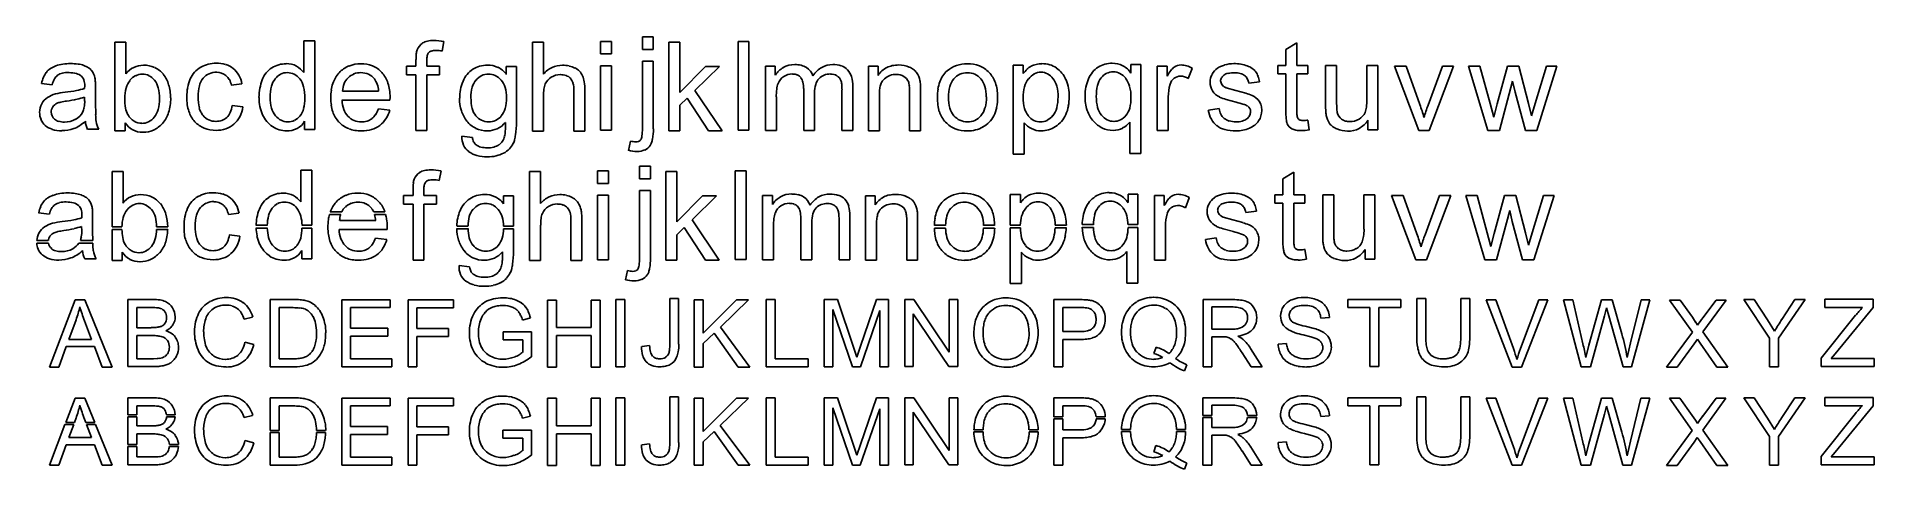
# Model space of a CAD drawing. Extents: x 6 to 1374, y 25 to 347.
import ezdxf

# ---------------------------------------------------------------- set-up
doc = ezdxf.new("R2010")
doc.units = 0
doc.layers.get('0').update_dxf_attribs({"linetype": 'CONTINUOUS'})

msp = doc.modelspace()

# ---------------------------------------------------------------- linework, layer by layer
for p, q in [((64.1, 343.3), (64.1, 277.2)), ((72.2, 343.3), (64.1, 343.3)), ((72.2, 319.7), (72.2, 343.3)), ((204.6, 344.4), (204.6, 320.7)), ((212.8, 344.4), (204.6, 344.4)), ((212.8, 278.3), (212.8, 344.4)), ((307.7, 336.7), (308.9, 343.8)), ((375, 343.2), (375, 277.1)), ((383.1, 343.2), (375, 343.2)), ((383.1, 319.5), (383.1, 343.2)), ((425.6, 343.8), (425.6, 334.5)), ((433.7, 343.8), (425.6, 343.8)), ((433.7, 334.5), (433.7, 343.8)), ((456.7, 347.3), (456.7, 337.9)), ((464.8, 347.3), (456.7, 347.3)), ((464.8, 337.9), (464.8, 347.3)), ((476.3, 343.3), (476.3, 277.2)), ((484.5, 343.3), (476.3, 343.3)), ((484.5, 305.8), (484.5, 343.3)), ((527.9, 343.8), (527.9, 277.7)), ((536, 343.8), (527.9, 343.8)), ((536, 277.7), (536, 343.8)), ((943.9, 342.7), (935.7, 337.8)), ((943.9, 326), (943.9, 342.7)), ((288.1, 330.4), (288.1, 325.3)), ((296.2, 325.3), (296.2, 329.7)), ((425.6, 334.5), (433.7, 334.5)), ((456.7, 337.9), (464.8, 337.9)), ((456.7, 329.2), (456.7, 278.9)), ((464.8, 329.2), (456.7, 329.2)), ((464.8, 278.7), (464.8, 329.2)), ((935.7, 337.8), (935.7, 326)), ((281, 325.3), (281, 319)), ((288.1, 325.3), (281, 325.3)), ((281, 319), (288.1, 319)), ((288.1, 319), (288.1, 277.4)), ((305.6, 325.3), (296.2, 325.3)), ((296.3, 319), (305.6, 319)), ((296.3, 277.4), (296.3, 319)), ((305.6, 319), (305.6, 325.3)), ((355.4, 325.2), (355.4, 319.3)), ((362.9, 325.2), (355.4, 325.2)), ((362.9, 283.8), (362.9, 325.2)), ((425.6, 325.6), (425.6, 277.7)), ((433.7, 325.6), (425.6, 325.6)), ((433.7, 277.7), (433.7, 325.6)), ((503.6, 325.2), (484.5, 305.8)), ((495.8, 307.4), (514.1, 325.2)), ((514.1, 325.2), (503.6, 325.2)), ((548.3, 325.5), (548.3, 277.6)), ((555.6, 325.5), (548.3, 325.5)), ((555.6, 318.8), (555.6, 325.5)), ((624.9, 325.3), (624.9, 277.3)), ((632.2, 325.3), (624.9, 325.3)), ((632.2, 318.5), (632.2, 325.3)), ((732.8, 326.2), (732.8, 259.9)), ((740.2, 326.2), (732.8, 326.2)), ((740.2, 319.9), (740.2, 326.2)), ((820.4, 326.6), (820.4, 320.1)), ((827.7, 326.6), (820.4, 326.6)), ((827.7, 260.3), (827.7, 326.6)), ((840, 325.3), (840, 277.4)), ((847.4, 325.3), (840, 325.3)), ((847.4, 318), (847.4, 325.3)), ((863.1, 316.3), (866, 323.8)), ((929.7, 326), (929.7, 319.7)), ((935.7, 326), (929.7, 326)), ((929.7, 319.7), (935.7, 319.7)), ((935.7, 319.7), (935.7, 292.1)), ((952.1, 326), (943.9, 326)), ((943.9, 319.7), (952.1, 319.7)), ((943.9, 291.6), (943.9, 319.7)), ((952.1, 319.7), (952.1, 326)), ((965.3, 326), (965.3, 296.3)), ((973.4, 326), (965.3, 326)), ((973.4, 299.4), (973.4, 326)), ((996, 326), (996, 300.3)), ((1004.2, 326), (996, 326)), ((1004.2, 278.1), (1004.2, 326)), ((1016.5, 325.5), (1034.6, 277.6)), ((1025.2, 325.5), (1016.5, 325.5)), ((1035.5, 296.8), (1025.2, 325.5)), ((1052.2, 325.5), (1041.6, 296.3)), ((1042.4, 277.6), (1060.5, 325.5)), ((1060.5, 325.5), (1052.2, 325.5)), ((1071.7, 325.4), (1086.1, 277.5)), ((1080.2, 325.4), (1071.7, 325.4)), ((1087.8, 297.7), (1080.2, 325.4)), ((1100.7, 325.4), (1093, 297.3)), ((1109, 325.4), (1100.7, 325.4)), ((1116.2, 297.6), (1109, 325.4)), ((1129.6, 325.4), (1121.3, 297.7)), ((1122.4, 277.5), (1137.5, 325.4)), ((1137.5, 325.4), (1129.6, 325.4)), ((9.4, 312.6), (17.4, 311.6)), ((41.4, 302.4), (41.5, 299.4)), ((41.6, 310.9), (41.5, 308.8)), ((49.6, 309.3), (49.5, 313.9)), ((49.6, 298.5), (49.6, 309.3)), ((150.7, 311.2), (158.6, 312.2)), ((260.3, 306.8), (233.5, 306.8)), ((268.8, 300.1), (268.9, 302.3)), ((383.1, 277.1), (383.1, 303.3)), ((405.7, 307.5), (405.7, 277.1)), ((413.8, 277.1), (413.8, 307.5)), ((484.5, 296.3), (490.1, 301.7)), ((490.1, 301.7), (506, 277.2)), ((516, 277.2), (495.8, 307.4)), ((556.5, 277.6), (556.5, 302.5)), ((576.8, 308.7), (576.8, 277.6)), ((584.9, 277.6), (584.9, 305.4)), ((605.2, 307.8), (605.2, 277.6)), ((613.4, 277.6), (613.4, 310.5)), ((633.1, 277.3), (633.1, 303.5)), ((655.6, 306.5), (655.6, 277.3)), ((663.8, 306.8), (663.7, 311.6)), ((663.8, 277.3), (663.8, 306.8)), ((848.2, 277.4), (848.2, 302.5)), ((898.5, 307.3), (891.3, 309.4)), ((905.8, 305.3), (898.5, 307.3)), ((908.1, 312.8), (916, 313.8)), ((1094.7, 277.5), (1104.5, 314.3)), ((1104.5, 314.3), (1106.4, 306.1)), ((1106.4, 306.1), (1114, 277.5)), ((49.8, 289.3), (49.6, 298.5)), ((159.3, 295.1), (151.3, 296.2)), ((233.1, 300.1), (268.8, 300.1)), ((268.6, 292.7), (260.2, 293.7)), ((484.5, 277.2), (484.5, 296.3)), ((886, 293.8), (878, 292.6)), ((891.2, 300.7), (898.7, 298.6)), ((973.6, 294.1), (973.4, 299.4)), ((1090.5, 287.4), (1087.8, 297.7)), ((1093, 297.3), (1090.5, 287.4)), ((1118.5, 288.4), (1116.2, 297.6)), ((1121.3, 297.7), (1118.5, 288.4)), ((43.8, 278.4), (52.1, 278.4)), ((64.1, 277.2), (71.6, 277.2)), ((71.6, 277.2), (71.6, 283.3)), ((205.3, 284.4), (205.3, 278.3)), ((205.3, 278.3), (212.8, 278.3)), ((288.1, 277.4), (296.3, 277.4)), ((375, 277.1), (383.1, 277.1)), ((405.7, 277.1), (413.8, 277.1)), ((425.6, 277.7), (433.7, 277.7)), ((476.3, 277.2), (484.5, 277.2)), ((506, 277.2), (516, 277.2)), ((527.9, 277.7), (536, 277.7)), ((548.3, 277.6), (556.5, 277.6)), ((576.8, 277.6), (584.9, 277.6)), ((605.2, 277.6), (613.4, 277.6)), ((624.9, 277.3), (633.1, 277.3)), ((655.6, 277.3), (663.8, 277.3)), ((741, 259.9), (741, 283.3)), ((819.6, 283.8), (819.6, 260.3)), ((840, 277.4), (848.2, 277.4)), ((953.1, 278.1), (952.1, 285.3)), ((996.8, 285.2), (996.8, 278.1)), ((996.8, 278.1), (1004.2, 278.1)), ((1034.6, 277.6), (1042.4, 277.6)), ((1086.1, 277.5), (1094.7, 277.5)), ((1114, 277.5), (1122.4, 277.5)), ((330.2, 272.3), (322.3, 273.4)), ((447.9, 269.6), (446.4, 262.7)), ((732.8, 259.9), (741, 259.9)), ((819.6, 260.3), (827.7, 260.3)), ((62, 246.9), (62, 205.8)), ((70.1, 246.9), (62, 246.9)), ((70.1, 223.3), (70.1, 246.9)), ((202.5, 248), (202.5, 224.3)), ((210.6, 248), (202.5, 248)), ((210.6, 206.9), (210.6, 248)), ((305.5, 240.4), (306.8, 247.4)), ((372.8, 246.9), (372.8, 180.8)), ((380.9, 246.9), (372.8, 246.9)), ((380.9, 223.2), (380.9, 246.9)), ((423.4, 247.4), (423.4, 238.1)), ((431.6, 247.4), (423.4, 247.4)), ((431.6, 238.1), (431.6, 247.4)), ((454.5, 251), (454.5, 241.6)), ((462.7, 251), (454.5, 251)), ((462.7, 241.6), (462.7, 251)), ((474.1, 247), (474.1, 180.9)), ((482.3, 247), (474.1, 247)), ((482.3, 209.4), (482.3, 247)), ((525.7, 247.5), (525.7, 181.4)), ((533.9, 247.5), (525.7, 247.5)), ((533.9, 181.4), (533.9, 247.5)), ((941.7, 246.4), (933.5, 241.5)), ((941.7, 229.6), (941.7, 246.4)), ((286, 234), (286, 229)), ((294, 229), (294, 233.4)), ((423.4, 238.1), (431.6, 238.1)), ((454.5, 241.6), (462.7, 241.6)), ((454.5, 232.8), (454.5, 182.5)), ((462.7, 232.8), (454.5, 232.8)), ((462.7, 182.3), (462.7, 232.8)), ((933.5, 241.5), (933.5, 229.6)), ((278.9, 229), (278.9, 222.7)), ((286, 229), (278.9, 229)), ((278.9, 222.7), (286, 222.7)), ((286, 222.7), (286, 181)), ((303.4, 229), (294, 229)), ((294.1, 222.7), (303.4, 222.7)), ((294.1, 181), (294.1, 222.7)), ((303.4, 222.7), (303.4, 229)), ((353.3, 228.9), (353.3, 223)), ((360.7, 228.9), (353.3, 228.9)), ((360.7, 206.4), (360.7, 228.9)), ((423.4, 229.3), (423.4, 181.3)), ((431.6, 229.3), (423.4, 229.3)), ((431.6, 181.3), (431.6, 229.3)), ((501.5, 228.8), (482.3, 209.4)), ((493.7, 211), (511.9, 228.8)), ((511.9, 228.8), (501.5, 228.8)), ((546.2, 229.2), (546.2, 181.3)), ((553.5, 229.2), (546.2, 229.2)), ((553.5, 222.5), (553.5, 229.2)), ((622.7, 228.9), (622.7, 181)), ((630.1, 228.9), (622.7, 228.9)), ((630.1, 222.1), (630.1, 228.9)), ((730.6, 229.9), (730.6, 207)), ((738.1, 229.9), (730.6, 229.9)), ((738.1, 223.6), (738.1, 229.9)), ((818.2, 230.2), (818.2, 223.8)), ((825.5, 230.2), (818.2, 230.2)), ((825.5, 207.4), (825.5, 230.2)), ((837.9, 229), (837.9, 181)), ((845.2, 229), (837.9, 229)), ((845.2, 221.7), (845.2, 229)), ((861, 219.9), (863.8, 227.4)), ((927.6, 229.6), (927.6, 223.4)), ((933.5, 229.6), (927.6, 229.6)), ((927.6, 223.4), (933.5, 223.4)), ((933.5, 223.4), (933.5, 195.8)), ((949.9, 229.6), (941.7, 229.6)), ((941.7, 223.4), (949.9, 223.4)), ((941.7, 195.3), (941.7, 223.4)), ((949.9, 223.4), (949.9, 229.6)), ((963.1, 229.6), (963.1, 200)), ((971.3, 229.6), (963.1, 229.6)), ((971.3, 203.1), (971.3, 229.6)), ((993.8, 229.6), (993.8, 204)), ((1002, 229.6), (993.8, 229.6)), ((1002, 181.7), (1002, 229.6)), ((1014.3, 229.2), (1032.4, 181.2)), ((1023, 229.2), (1014.3, 229.2)), ((1033.3, 200.5), (1023, 229.2)), ((1050, 229.2), (1039.4, 199.9)), ((1040.3, 181.2), (1058.4, 229.2)), ((1058.4, 229.2), (1050, 229.2)), ((1069.6, 229.1), (1083.9, 181.1)), ((1078.1, 229.1), (1069.6, 229.1)), ((1085.6, 201.4), (1078.1, 229.1)), ((1098.5, 229.1), (1090.8, 200.9)), ((1106.8, 229.1), (1098.5, 229.1)), ((1114, 201.2), (1106.8, 229.1)), ((1127.4, 229.1), (1119.1, 201.3)), ((1120.2, 181.1), (1135.3, 229.1)), ((1135.3, 229.1), (1127.4, 229.1)), ((7.3, 216.3), (15.2, 215.2)), ((39.3, 206.1), (39.4, 203.1)), ((39.5, 214.6), (39.4, 212.4)), ((47.5, 212.9), (47.4, 217.5)), ((47.5, 202.2), (47.5, 212.9)), ((62, 205.8), (69.3, 205.8)), ((95, 205.8), (103.4, 205.8)), ((148.6, 214.9), (156.4, 215.9)), ((169.2, 206.9), (177.5, 206.9)), ((203.3, 206.9), (210.6, 206.9)), ((223.8, 214.9), (232.2, 214.9)), ((224.4, 216.9), (233, 216.9)), ((258.2, 210.5), (231.4, 210.5)), ((256.7, 216.9), (265, 216.9)), ((257.4, 214.9), (265.6, 214.9)), ((266.7, 203.8), (266.7, 206)), ((318.5, 206.4), (326.9, 206.4)), ((353.3, 206.4), (360.7, 206.4)), ((380.9, 180.8), (380.9, 207)), ((403.5, 211.1), (403.5, 180.8)), ((411.7, 180.8), (411.7, 211.1)), ((482.3, 199.9), (487.9, 205.4)), ((487.9, 205.4), (503.8, 180.9)), ((513.8, 180.9), (493.7, 211)), ((554.3, 181.3), (554.3, 206.1)), ((574.6, 212.4), (574.6, 181.3)), ((582.8, 181.3), (582.8, 209.1)), ((603.1, 211.4), (603.1, 181.3)), ((611.2, 181.3), (611.2, 214.1)), ((630.9, 181), (630.9, 207.2)), ((653.5, 210.1), (653.5, 181)), ((661.6, 210.4), (661.5, 215.2)), ((661.6, 181), (661.6, 210.4)), ((674.1, 206.9), (682.4, 206.9)), ((710.6, 206.9), (718.9, 206.9)), ((730.6, 207), (738.1, 207)), ((763.9, 207), (772.3, 207)), ((784.1, 207.4), (792.4, 207.4)), ((784.1, 205.4), (792.4, 205.4)), ((818.2, 207.4), (825.5, 207.4)), ((818.2, 205.4), (825.5, 205.4)), ((825.5, 163.9), (825.5, 205.4)), ((846, 181), (846, 206.1)), ((896.3, 211), (889.1, 213.1)), ((903.6, 208.9), (896.3, 211)), ((905.9, 216.5), (913.8, 217.5)), ((1092.6, 181.1), (1102.3, 218)), ((1102.3, 218), (1104.2, 209.8)), ((1104.2, 209.8), (1111.9, 181.1)), ((5.9, 195.6), (14.5, 195.6)), ((5.9, 193.6), (14.6, 193.6)), ((37.3, 193.6), (47.6, 193.6)), ((47.6, 195.6), (38.4, 195.6)), ((47.6, 195.6), (47.5, 202.2)), ((47.6, 192.9), (47.6, 193.6)), ((62, 203.8), (69.3, 203.8)), ((62, 203.8), (62, 180.8)), ((95, 203.8), (103.4, 203.8)), ((157.1, 198.8), (149.2, 199.8)), ((169.2, 204.9), (177.5, 204.9)), ((203.3, 204.9), (210.6, 204.9)), ((210.6, 181.9), (210.6, 204.9)), ((230.9, 203.8), (266.7, 203.8)), ((266.4, 196.4), (258.1, 197.4)), ((318.5, 204.4), (326.9, 204.4)), ((353.3, 204.4), (360.7, 204.4)), ((360.7, 187.5), (360.7, 204.4)), ((482.3, 180.9), (482.3, 199.9)), ((674.1, 204.9), (682.4, 204.9)), ((710.6, 204.9), (718.9, 204.9)), ((730.6, 205.1), (738.1, 205.1)), ((730.6, 205.1), (730.6, 163.6)), ((763.9, 205.1), (772.3, 205.1)), ((883.8, 197.5), (875.8, 196.3)), ((889, 204.3), (896.6, 202.2)), ((971.4, 197.8), (971.3, 203.1)), ((1088.3, 191.1), (1085.6, 201.4)), ((1090.8, 200.9), (1088.3, 191.1)), ((1116.4, 192.1), (1114, 201.2)), ((1119.1, 201.3), (1116.4, 192.1)), ((41.6, 182), (50, 182)), ((62, 180.8), (69.5, 180.8)), ((69.5, 180.8), (69.5, 186.9)), ((203.1, 188.1), (203.1, 181.9)), ((203.1, 181.9), (210.6, 181.9)), ((286, 181), (294.1, 181)), ((372.8, 180.8), (380.9, 180.8)), ((403.5, 180.8), (411.7, 180.8)), ((423.4, 181.3), (431.6, 181.3)), ((474.1, 180.9), (482.3, 180.9)), ((503.8, 180.9), (513.8, 180.9)), ((525.7, 181.4), (533.9, 181.4)), ((546.2, 181.3), (554.3, 181.3)), ((574.6, 181.3), (582.8, 181.3)), ((603.1, 181.3), (611.2, 181.3)), ((622.7, 181), (630.9, 181)), ((653.5, 181), (661.6, 181)), ((738.8, 163.6), (738.8, 187)), ((817.4, 187.5), (817.4, 163.9)), ((837.9, 181), (846, 181)), ((951, 181.8), (949.9, 189)), ((994.7, 188.8), (994.7, 181.7)), ((994.7, 181.7), (1002, 181.7)), ((1032.4, 181.2), (1040.3, 181.2)), ((1083.9, 181.1), (1092.6, 181.1)), ((1111.9, 181.1), (1120.2, 181.1)), ((328, 176), (320.2, 177)), ((445.7, 173.3), (444.2, 166.4)), ((34.4, 151.4), (15.3, 101.4)), ((41.7, 151.4), (34.4, 151.4)), ((62.1, 101.4), (41.7, 151.4)), ((73.7, 151.7), (73.7, 101.7)), ((92.4, 151.7), (73.7, 151.7)), ((179.7, 151.6), (179.7, 101.6)), ((196.9, 151.6), (179.7, 151.6)), ((232.9, 151.5), (232.9, 101.5)), ((268.9, 151.5), (232.9, 151.5)), ((268.9, 145.6), (268.9, 151.5)), ((282.3, 151.5), (282.3, 101.5)), ((316.2, 151.5), (282.3, 151.5)), ((316.2, 145.5), (316.2, 151.5)), ((386, 151.3), (386, 101.3)), ((392.7, 151.3), (386, 151.3)), ((392.7, 130.8), (392.7, 151.3)), ((418.6, 151.3), (418.6, 130.8)), ((425.2, 151.3), (418.6, 151.3)), ((425.2, 101.3), (425.2, 151.3)), ((437, 151.6), (437, 101.6)), ((443.7, 151.6), (437, 151.6)), ((443.7, 101.6), (443.7, 151.6)), ((477.1, 152.4), (477.1, 118)), ((483.7, 152.4), (477.1, 152.4)), ((483.7, 118.4), (483.7, 152.4)), ((495.3, 151.4), (495.3, 101.4)), ((502, 151.4), (495.3, 151.4)), ((502, 126.7), (502, 151.4)), ((526.8, 151.4), (502, 126.7)), ((514.8, 131.1), (535.7, 151.4)), ((535.7, 151.4), (526.8, 151.4)), ((548.9, 151.6), (548.9, 101.6)), ((555.5, 151.6), (548.9, 151.6)), ((555.5, 107.5), (555.5, 151.6)), ((592.1, 151.6), (592.1, 101.6)), ((602, 151.6), (592.1, 151.6)), ((613.9, 116.2), (602, 151.6)), ((631, 151.6), (619, 116.9)), ((639.9, 151.6), (631, 151.6)), ((639.9, 101.6), (639.9, 151.6)), ((652, 151.7), (652, 101.7)), ((658.7, 151.7), (652, 151.7)), ((685.1, 112.4), (658.7, 151.7)), ((685.1, 151.7), (685.1, 112.4)), ((691.4, 151.7), (685.1, 151.7)), ((691.4, 101.7), (691.4, 151.7)), ((730.6, 163.6), (738.8, 163.6)), ((763.1, 151.6), (763.1, 101.6)), ((782, 151.6), (763.1, 151.6)), ((817.4, 163.9), (825.5, 163.9)), ((874.1, 151.6), (874.1, 101.6)), ((896.2, 151.6), (874.1, 151.6)), ((981.9, 151.7), (1021.4, 151.7)), ((981.9, 151.7), (981.9, 145.8)), ((1021.4, 145.8), (1021.4, 151.7)), ((1033.3, 152.4), (1033.3, 123.5)), ((1039.9, 152.4), (1033.3, 152.4)), ((1039.9, 123.5), (1039.9, 152.4)), ((1072.6, 152.4), (1066, 152.4)), ((1066, 152.4), (1066, 123.5)), ((1072.6, 123.5), (1072.6, 152.4)), ((1084.9, 151.4), (1104.2, 101.4)), ((1092.1, 151.4), (1084.9, 151.4)), ((1105.1, 115.1), (1092.1, 151.4)), ((1123.9, 151.4), (1110.4, 115.1)), ((1111.1, 101.4), (1130.7, 151.4)), ((1130.7, 151.4), (1123.9, 151.4)), ((1142.4, 151.5), (1155.6, 101.5)), ((1149.3, 151.5), (1142.4, 151.5)), ((1156.8, 118.7), (1149.3, 151.5)), ((1170.7, 151.5), (1161.2, 117.7)), ((1178.7, 151.5), (1170.7, 151.5)), ((1185.9, 126.2), (1178.7, 151.5)), ((1200.1, 151.5), (1192.3, 119.4)), ((1193.1, 101.5), (1206.7, 151.5)), ((1206.7, 151.5), (1200.1, 151.5)), ((1221.2, 151.3), (1238.3, 127.3)), ((1229.1, 151.3), (1221.2, 151.3)), ((1238.3, 138.4), (1229.1, 151.3)), ((1246.1, 127.5), (1263.4, 151.3)), ((1256.1, 151.3), (1246.2, 138.1)), ((1263.4, 151.3), (1256.1, 151.3)), ((1276.5, 151.6), (1295.7, 122.8)), ((1284.4, 151.6), (1276.5, 151.6)), ((1294.3, 136.5), (1284.4, 151.6)), ((1302.4, 122.8), (1322.3, 151.6)), ((1314.6, 151.6), (1305, 136.9)), ((1322.3, 151.6), (1314.6, 151.6)), ((1337, 151.8), (1337, 145.8)), ((1372.8, 151.8), (1337, 151.8)), ((1372.8, 145.8), (1372.8, 151.8)), ((80.4, 145.8), (90.3, 145.8)), ((80.4, 130.7), (80.4, 145.8)), ((160.2, 137), (166.6, 138.6)), ((186.3, 145.7), (196.8, 145.7)), ((186.3, 107.5), (186.3, 145.7)), ((239.5, 145.6), (268.9, 145.6)), ((239.5, 130.4), (239.5, 145.6)), ((288.9, 145.5), (316.2, 145.5)), ((288.9, 130.1), (288.9, 145.5)), ((367.4, 136.4), (373.3, 138.1)), ((598.5, 144.2), (613, 101.6)), ((598.5, 101.6), (598.5, 144.2)), ((619, 101.6), (633.5, 143.5)), ((633.5, 143.5), (633.5, 101.6)), ((658.3, 141), (684.7, 101.7)), ((658.3, 101.7), (658.3, 141)), ((769.7, 145.7), (782.5, 145.7)), ((769.7, 127.8), (769.7, 145.7)), ((880.7, 146.1), (896.5, 146.1)), ((880.7, 129.6), (880.7, 146.1)), ((961.8, 137.8), (968.1, 138.3)), ((981.9, 145.8), (998.3, 145.8)), ((998.3, 145.8), (998.3, 101.7)), ((1005, 145.8), (1021.4, 145.8)), ((1005, 101.7), (1005, 145.8)), ((1162.5, 101.5), (1173, 139.6)), ((1173, 139.6), (1174.5, 145.5)), ((1174.5, 145.5), (1176.2, 139.6)), ((1176.2, 139.6), (1186.7, 101.5)), ((1240.7, 134.9), (1238.3, 138.4)), ((1359.8, 139.9), (1334.1, 107.9)), ((1337, 145.8), (1364.9, 145.8)), ((1344.7, 111.2), (1372.8, 145.8)), ((29.7, 122), (35.1, 136.6)), ((41.5, 135.8), (46.7, 122)), ((91.1, 130.7), (80.4, 130.7)), ((80.4, 124.8), (91.9, 124.8)), ((80.4, 107.6), (80.4, 124.8)), ((267.1, 130.4), (239.5, 130.4)), ((239.5, 124.4), (267.1, 124.4)), ((239.5, 107.4), (239.5, 124.4)), ((267.1, 124.4), (267.1, 130.4)), ((312.5, 130.1), (288.9, 130.1)), ((288.9, 124.2), (312.5, 124.2)), ((288.9, 101.5), (288.9, 124.2)), ((312.5, 124.2), (312.5, 130.1)), ((353, 127.6), (353, 121.7)), ((374.1, 127.6), (353, 127.6)), ((374.1, 109), (374.1, 127.6)), ((418.6, 130.8), (392.7, 130.8)), ((392.7, 124.9), (418.6, 124.9)), ((392.7, 101.3), (392.7, 124.9)), ((418.6, 124.9), (418.6, 101.3)), ((502, 118.8), (510.1, 126.6)), ((510.1, 126.6), (527.9, 101.4)), ((536.7, 101.4), (514.8, 131.1)), ((782.7, 127.8), (769.7, 127.8)), ((894.9, 129.6), (880.7, 129.6)), ((880.7, 123.9), (888.4, 123.9)), ((880.7, 101.6), (880.7, 123.9)), ((948.5, 125.4), (954.2, 123.9)), ((956.8, 130.1), (950.1, 131.8)), ((1238.3, 127.3), (1219.1, 101.3)), ((1264.8, 101.3), (1246.1, 127.5)), ((1299.4, 128.1), (1294.3, 136.5)), ((22.3, 101.4), (27.8, 116.6)), ((27.8, 116.6), (48.8, 116.6)), ((46.7, 122), (29.7, 122)), ((48.8, 116.6), (54.6, 101.4)), ((167.5, 118.2), (160.9, 119.8)), ((353, 121.7), (367.6, 121.7)), ((367.6, 121.7), (367.6, 112.3)), ((462.1, 117.4), (456.2, 116.6)), ((502, 101.4), (502, 118.8)), ((616.3, 108.8), (613.9, 116.2)), ((619, 116.9), (616.3, 108.8)), ((769.7, 121.9), (782.6, 121.9)), ((769.7, 101.6), (769.7, 121.9)), ((839.1, 116.2), (837.5, 111.4)), ((903.2, 112), (909.8, 101.6)), ((918, 101.6), (909.4, 115.3)), ((936.2, 119), (929.9, 118.4)), ((1161.2, 117.7), (1158.9, 108.5)), ((1192.3, 119.4), (1189.8, 108.5)), ((1227, 101.3), (1239.6, 118.7)), ((1239.6, 118.7), (1242, 122.2)), ((1242, 122.2), (1244.1, 119.1)), ((1244.1, 119.1), (1256.6, 101.3)), ((1295.7, 122.8), (1295.7, 101.6)), ((1302.4, 101.6), (1302.4, 122.8)), ((1341.7, 107.7), (1344.7, 111.2)), ((15.3, 101.4), (22.3, 101.4)), ((54.6, 101.4), (62.1, 101.4)), ((73.7, 101.7), (92.8, 101.7)), ((92.8, 107.6), (80.4, 107.6)), ((95.5, 107.7), (92.8, 107.6)), ((179.7, 101.6), (197.7, 101.6)), ((197, 107.5), (186.3, 107.5)), ((232.9, 101.5), (270.1, 101.5)), ((270.1, 107.4), (239.5, 107.4)), ((270.1, 101.5), (270.1, 107.4)), ((282.3, 101.5), (288.9, 101.5)), ((386, 101.3), (392.7, 101.3)), ((418.6, 101.3), (425.2, 101.3)), ((437, 101.6), (443.7, 101.6)), ((495.3, 101.4), (502, 101.4)), ((527.9, 101.4), (536.7, 101.4)), ((548.9, 101.6), (580.1, 101.6)), ((580.1, 107.5), (555.5, 107.5)), ((580.1, 101.6), (580.1, 107.5)), ((592.1, 101.6), (598.5, 101.6)), ((613, 101.6), (619, 101.6)), ((633.5, 101.6), (639.9, 101.6)), ((652, 101.7), (658.3, 101.7)), ((684.7, 101.7), (691.4, 101.7)), ((763.1, 101.6), (769.7, 101.6)), ((860.2, 98.5), (862.1, 103.1)), ((874.1, 101.6), (880.7, 101.6)), ((909.8, 101.6), (918, 101.6)), ((998.3, 101.7), (1005, 101.7)), ((1104.2, 101.4), (1111.1, 101.4)), ((1155.6, 101.5), (1162.5, 101.5)), ((1186.7, 101.5), (1193.1, 101.5)), ((1219.1, 101.3), (1227, 101.3)), ((1256.6, 101.3), (1264.8, 101.3)), ((1295.7, 101.6), (1302.4, 101.6)), ((1334.1, 107.9), (1334.1, 101.8)), ((1334.1, 101.8), (1373.7, 101.8)), ((1373.7, 107.7), (1341.7, 107.7)), ((1373.7, 101.8), (1373.7, 107.7)), ((34.4, 78.2), (27.5, 60.2)), ((41.7, 78.2), (34.4, 78.2)), ((49.1, 60.2), (41.7, 78.2)), ((73.7, 78.5), (73.7, 65.8)), ((92.4, 78.5), (73.7, 78.5)), ((80.4, 65.8), (80.4, 72.6)), ((80.4, 72.6), (90.3, 72.6)), ((179.7, 78.4), (179.7, 54.2)), ((196.8, 78.4), (179.7, 78.4)), ((186.3, 54.2), (186.3, 72.5)), ((186.3, 72.5), (196.8, 72.5)), ((232.9, 78.3), (232.9, 28.3)), ((268.9, 78.3), (232.9, 78.3)), ((239.5, 72.4), (268.9, 72.4)), ((239.5, 57.2), (239.5, 72.4)), ((268.9, 72.4), (268.9, 78.3)), ((282.3, 78.3), (282.3, 28.3)), ((316.1, 78.3), (282.3, 78.3)), ((288.9, 72.4), (316.1, 72.4)), ((288.9, 56.9), (288.9, 72.4)), ((316.1, 72.4), (316.1, 78.3)), ((386, 78.1), (386, 28.1)), ((392.7, 78.1), (386, 78.1)), ((392.7, 57.6), (392.7, 78.1)), ((418.6, 78.1), (418.6, 57.6)), ((425.2, 78.1), (418.6, 78.1)), ((425.2, 28.1), (425.2, 78.1)), ((437, 78.4), (437, 28.4)), ((443.6, 78.4), (437, 78.4)), ((443.6, 28.4), (443.6, 78.4)), ((477.1, 79.2), (477.1, 44.8)), ((483.7, 79.2), (477.1, 79.2)), ((483.7, 45.2), (483.7, 79.2)), ((495.3, 78.2), (495.3, 28.2)), ((501.9, 78.2), (495.3, 78.2)), ((501.9, 53.5), (501.9, 78.2)), ((526.8, 78.2), (501.9, 53.5)), ((514.7, 57.9), (535.7, 78.2)), ((535.7, 78.2), (526.8, 78.2)), ((548.9, 78.4), (548.9, 28.4)), ((555.5, 78.4), (548.9, 78.4)), ((555.5, 34.3), (555.5, 78.4)), ((592.1, 78.4), (592.1, 28.4)), ((602, 78.4), (592.1, 78.4)), ((598.5, 71), (613, 28.4)), ((598.5, 28.4), (598.5, 71)), ((613.9, 43.1), (602, 78.4)), ((618.9, 28.4), (633.5, 70.3)), ((631, 78.4), (619, 43.7)), ((639.9, 78.4), (631, 78.4)), ((633.5, 70.3), (633.5, 28.4)), ((639.9, 28.4), (639.9, 78.4)), ((652, 78.5), (652, 28.5)), ((658.7, 78.5), (652, 78.5)), ((685.1, 39.2), (658.7, 78.5)), ((685.1, 78.5), (685.1, 39.2)), ((691.4, 78.5), (685.1, 78.5)), ((691.4, 28.5), (691.4, 78.5)), ((763.1, 78.4), (763.1, 64.3)), ((781.9, 78.4), (763.1, 78.4)), ((769.7, 64.3), (769.7, 72.5)), ((769.7, 72.5), (782.5, 72.5)), ((874, 78.4), (874, 65.4)), ((896.2, 78.4), (874, 78.4)), ((880.7, 65.4), (880.7, 72.9)), ((880.7, 72.9), (896.5, 72.9)), ((981.8, 78.5), (1021.4, 78.5)), ((981.8, 78.5), (981.8, 72.6)), ((981.8, 72.6), (998.3, 72.6)), ((998.3, 72.6), (998.3, 28.5)), ((1004.9, 72.6), (1021.4, 72.6)), ((1004.9, 28.5), (1004.9, 72.6)), ((1021.4, 72.6), (1021.4, 78.5)), ((1033.3, 79.2), (1033.3, 50.3)), ((1039.9, 79.2), (1033.3, 79.2)), ((1039.9, 50.3), (1039.9, 79.2)), ((1072.6, 79.2), (1065.9, 79.2)), ((1065.9, 79.2), (1065.9, 50.3)), ((1072.6, 50.3), (1072.6, 79.2)), ((1084.9, 78.2), (1104.2, 28.2)), ((1092.1, 78.2), (1084.9, 78.2)), ((1105.1, 41.9), (1092.1, 78.2)), ((1123.9, 78.2), (1110.4, 41.9)), ((1111.1, 28.2), (1130.6, 78.2)), ((1130.6, 78.2), (1123.9, 78.2)), ((1142.4, 78.3), (1155.5, 28.3)), ((1149.3, 78.3), (1142.4, 78.3)), ((1156.8, 45.5), (1149.3, 78.3)), ((1170.7, 78.3), (1161.2, 44.5)), ((1178.7, 78.3), (1170.7, 78.3)), ((1173, 66.4), (1174.5, 72.3)), ((1174.5, 72.3), (1176.1, 66.4)), ((1185.8, 53), (1178.7, 78.3)), ((1200, 78.3), (1192.3, 46.2)), ((1193.1, 28.3), (1206.7, 78.3)), ((1206.7, 78.3), (1200, 78.3)), ((1221.2, 78.1), (1238.2, 54.1)), ((1229, 78.1), (1221.2, 78.1)), ((1238.2, 65.2), (1229, 78.1)), ((1246, 54.3), (1263.3, 78.1)), ((1256.1, 78.1), (1246.2, 64.9)), ((1263.3, 78.1), (1256.1, 78.1)), ((1276.5, 78.4), (1295.7, 49.6)), ((1284.4, 78.4), (1276.5, 78.4)), ((1294.3, 63.3), (1284.4, 78.4)), ((1302.3, 49.6), (1322.3, 78.4)), ((1314.6, 78.4), (1304.9, 63.7)), ((1322.3, 78.4), (1314.6, 78.4)), ((1337, 78.6), (1337, 72.6)), ((1372.8, 78.6), (1337, 78.6)), ((1337, 72.6), (1364.9, 72.6)), ((1344.7, 38), (1372.8, 72.6)), ((1372.8, 72.6), (1372.8, 78.6)), ((26.9, 58.7), (15.3, 28.2)), ((26.9, 58.7), (33.4, 58.7)), ((33.9, 60.2), (27.5, 60.2)), ((29.7, 48.8), (33.4, 58.7)), ((33.9, 60.2), (35.1, 63.5)), ((41.5, 62.6), (42.4, 60.2)), ((49.1, 60.2), (42.4, 60.2)), ((43, 58.7), (49.7, 58.7)), ((43, 58.7), (46.7, 48.8)), ((62.1, 28.2), (49.7, 58.7)), ((73.7, 65.8), (80.4, 65.8)), ((73.7, 64.3), (80.4, 64.3)), ((73.7, 64.3), (73.7, 43.7)), ((80.4, 57.5), (80.4, 64.3)), ((91.1, 57.5), (80.4, 57.5)), ((102.5, 65.8), (109, 65.8)), ((102.5, 64.3), (108.9, 64.3)), ((160.2, 63.8), (166.6, 65.4)), ((267, 57.2), (239.5, 57.2)), ((267, 51.2), (267, 57.2)), ((312.5, 56.9), (288.9, 56.9)), ((312.5, 51), (312.5, 56.9)), ((367.4, 63.3), (373.3, 64.9)), ((418.6, 57.6), (392.7, 57.6)), ((536.7, 28.2), (514.7, 57.9)), ((658.3, 67.8), (684.7, 28.5)), ((658.3, 28.5), (658.3, 67.8)), ((763.1, 64.3), (769.7, 64.3)), ((763.1, 62.8), (769.7, 62.8)), ((763.1, 62.8), (763.1, 28.4)), ((769.7, 54.6), (769.7, 62.8)), ((794.4, 64.3), (801.2, 64.3)), ((801.2, 62.8), (794.4, 62.8)), ((813.3, 54.9), (820.1, 54.9)), ((861.1, 54.9), (854.3, 54.9)), ((874, 65.4), (880.7, 65.4)), ((874, 63.9), (880.7, 63.9)), ((874, 63.9), (874, 28.4)), ((880.7, 56.4), (880.7, 63.9)), ((894.9, 56.4), (880.7, 56.4)), ((907.1, 63.9), (914, 63.9)), ((907.2, 65.4), (914, 65.4)), ((956.8, 56.9), (950, 58.6)), ((961.7, 64.6), (968, 65.1)), ((1162.5, 28.3), (1173, 66.4)), ((1176.1, 66.4), (1186.6, 28.3)), ((1240.7, 61.8), (1238.2, 65.2)), ((1299.4, 54.9), (1294.3, 63.3)), ((1359.8, 66.7), (1334.1, 34.7)), ((22.3, 28.2), (27.8, 43.4)), ((27.8, 43.4), (48.8, 43.4)), ((46.7, 48.8), (29.7, 48.8)), ((48.8, 43.4), (54.6, 28.2)), ((73.7, 43.7), (80.4, 43.7)), ((73.7, 42.2), (80.4, 42.2)), ((73.7, 42.2), (73.7, 28.5)), ((80.4, 43.7), (80.4, 51.6)), ((80.4, 51.6), (91.9, 51.6)), ((80.4, 34.4), (80.4, 42.2)), ((104.6, 43.7), (111.4, 43.7)), ((104.6, 42.2), (111.4, 42.2)), ((167.5, 45), (160.9, 46.6)), ((186.3, 54.2), (179.7, 54.2)), ((179.7, 52.7), (186.3, 52.7)), ((179.7, 52.7), (179.7, 28.4)), ((186.3, 34.3), (186.3, 52.7)), ((220.9, 54.2), (214.1, 54.2)), ((214.1, 52.7), (220.9, 52.7)), ((239.5, 51.2), (267, 51.2)), ((239.5, 34.2), (239.5, 51.2)), ((288.9, 51), (312.5, 51)), ((288.9, 28.3), (288.9, 51)), ((352.9, 54.4), (352.9, 48.5)), ((374.1, 54.4), (352.9, 54.4)), ((352.9, 48.5), (367.6, 48.5)), ((367.6, 48.5), (367.6, 39.1)), ((374.1, 35.8), (374.1, 54.4)), ((392.7, 51.7), (418.6, 51.7)), ((392.7, 28.1), (392.7, 51.7)), ((418.6, 51.7), (418.6, 28.1)), ((462.1, 44.2), (456.2, 43.4)), ((501.9, 45.6), (510.1, 53.4)), ((501.9, 28.2), (501.9, 45.6)), ((510.1, 53.4), (527.9, 28.2)), ((616.3, 35.7), (613.9, 43.1)), ((619, 43.7), (616.3, 35.7)), ((703.5, 54.6), (710.3, 54.6)), ((703.5, 53.1), (710.3, 53.1)), ((744.5, 54.6), (751.3, 54.6)), ((744.5, 53.1), (751.3, 53.1)), ((782.7, 54.6), (769.7, 54.6)), ((769.7, 48.7), (782.5, 48.7)), ((769.7, 28.4), (769.7, 48.7)), ((813.3, 53.4), (820.1, 53.4)), ((839, 43), (837.4, 38.2)), ((854.3, 53.4), (861.1, 53.4)), ((880.7, 50.7), (888.3, 50.7)), ((880.7, 28.4), (880.7, 50.7)), ((918, 28.4), (909.4, 42.1)), ((936.1, 45.8), (929.9, 45.2)), ((948.5, 52.2), (954.1, 50.7)), ((1161.2, 44.5), (1158.9, 35.3)), ((1192.3, 46.2), (1189.7, 35.3)), ((1238.2, 54.1), (1219, 28.1)), ((1227, 28.1), (1239.6, 45.5)), ((1239.6, 45.5), (1241.9, 49)), ((1241.9, 49), (1244, 45.9)), ((1244, 45.9), (1256.6, 28.1)), ((1264.7, 28.1), (1246, 54.3)), ((1295.7, 49.6), (1295.7, 28.4)), ((1302.3, 28.4), (1302.3, 49.6)), ((15.3, 28.2), (22.3, 28.2)), ((54.6, 28.2), (62.1, 28.2)), ((73.7, 28.5), (92.8, 28.5)), ((92.8, 34.4), (80.4, 34.4)), ((95.5, 34.5), (92.8, 34.4)), ((179.7, 28.4), (197.7, 28.4)), ((196.9, 34.3), (186.3, 34.3)), ((232.9, 28.3), (270.1, 28.3)), ((270.1, 34.2), (239.5, 34.2)), ((270.1, 28.3), (270.1, 34.2)), ((282.3, 28.3), (288.9, 28.3)), ((386, 28.1), (392.7, 28.1)), ((418.6, 28.1), (425.2, 28.1)), ((437, 28.4), (443.6, 28.4)), ((495.3, 28.2), (501.9, 28.2)), ((527.9, 28.2), (536.7, 28.2)), ((548.9, 28.4), (580.1, 28.4)), ((580.1, 34.3), (555.5, 34.3)), ((580.1, 28.4), (580.1, 34.3)), ((592.1, 28.4), (598.5, 28.4)), ((613, 28.4), (618.9, 28.4)), ((633.5, 28.4), (639.9, 28.4)), ((652, 28.5), (658.3, 28.5)), ((684.7, 28.5), (691.4, 28.5)), ((763.1, 28.4), (769.7, 28.4)), ((860.2, 25.3), (862.1, 29.9)), ((874, 28.4), (880.7, 28.4)), ((903.1, 38.9), (909.8, 28.4)), ((909.8, 28.4), (918, 28.4)), ((998.3, 28.5), (1004.9, 28.5)), ((1104.2, 28.2), (1111.1, 28.2)), ((1155.5, 28.3), (1162.5, 28.3)), ((1186.6, 28.3), (1193.1, 28.3)), ((1219, 28.1), (1227, 28.1)), ((1256.6, 28.1), (1264.7, 28.1)), ((1295.7, 28.4), (1302.3, 28.4)), ((1334.1, 34.7), (1334.1, 28.6)), ((1334.1, 28.6), (1373.7, 28.6)), ((1341.7, 34.5), (1344.7, 38)), ((1373.7, 34.5), (1341.7, 34.5)), ((1373.7, 28.6), (1373.7, 34.5))]:
    msp.add_line(p, q)
for centre, radius, start, end in [((298.7, 333.9), 10.3, 122.675, 159.603), ((299, 333.5), 10.9, 102.366, 122.677), ((301.1, 324), 20.6, 89.291, 102.526), ((300.9, 304.9), 39.7, 78.392, 89.388), ((324, 330.7), 35.8, 173.728, 180.441), ((301.7, 333.2), 13.4, 161.294, 174.254), ((310.8, 330), 14.6, 166.81, 181.131), ((301.4, 332.3), 4.96, 138.244, 167.794), ((301, 332.2), 4.73, 105.039, 134.239), ((302.7, 326.1), 11, 88.833, 105.377), ((302.8, 309.9), 27.3, 79.579, 89.669), ((33.2, 307.7), 24.2, 156.991, 168.407), ((25.7, 310.9), 16.1, 142.001, 156.996), ((23.4, 312.5), 13.3, 123.491, 141.275), ((26.4, 307.9), 18.8, 109.285, 123.376), ((34.3, 307.5), 17.4, 151.118, 166.354), ((26.7, 311.7), 8.72, 127.054, 151.267), ((29.3, 299.9), 27.3, 98.552, 109.523), ((26.9, 310.7), 9.66, 101.771, 124.521), ((29.6, 298.5), 22.2, 89.162, 102.212), ((30.9, 289.4), 37.9, 89.747, 98.563), ((30.3, 301.4), 19.2, 74.601, 90.945), ((31.3, 288.2), 39.1, 82.208, 90.38), ((32.7, 310.1), 10.2, 49.625, 74.609), ((33.8, 306), 21.2, 70.08, 82.386), ((35.1, 313.4), 6.14, 16.787, 47.608), ((28.1, 311.2), 13.5, 358.726, 16.887), ((35, 309.3), 17.6, 57.914, 69.988), ((39.1, 315.8), 9.94, 40.328, 58.03), ((36.7, 314.4), 12.7, 10.848, 38.407), ((27.2, 313), 22.3, 2.233, 9.737), ((85.9, 309.2), 17.2, 117.014, 142.56), ((87.1, 305.2), 15.2, 140.719, 164.736), ((85.7, 306.4), 13.5, 117.493, 140.94), ((85.1, 310), 16.1, 89.264, 115.917), ((84.4, 308.5), 10.9, 89.593, 116.578), ((84.6, 308.6), 10.9, 63.824, 90.505), ((85.4, 306.2), 20, 65.641, 90.263), ((83.6, 307), 12.7, 38.911, 62.866), ((82, 305.8), 14.7, 13.718, 38.596), ((86.8, 308.8), 17, 38.418, 66.202), ((80.9, 304.6), 24.2, 16.705, 37.503), ((146.5, 304.5), 28.7, 156.407, 169.555), ((136.7, 309), 17.9, 119.012, 157.189), ((140.7, 307.4), 14.2, 140.123, 165.962), ((139.3, 304.4), 23.2, 89.557, 118.975), ((139.3, 308.4), 12.5, 114.003, 139.367), ((139.6, 307.2), 13.7, 89.187, 113.096), ((139.7, 304), 23.6, 73.252, 90.685), ((140.1, 310.6), 10.3, 49.862, 91.436), ((141.5, 310.3), 17.1, 51.277, 72.94), ((139.7, 310.4), 10.7, 28.261, 49.224), ((134.6, 307.6), 16.6, 12.486, 28.124), ((141.8, 310.8), 16.5, 29.007, 51.088), ((137.4, 308.5), 21.5, 10.065, 28.596), ((202.6, 303.5), 31.1, 157.946, 169.782), ((193, 307.5), 20.8, 141.782, 158.245), ((190.5, 309.4), 17.6, 123.133, 141.5), ((194.9, 307.1), 14.6, 141.997, 166.85), ((191.3, 308.2), 19, 89.358, 123.22), ((192.9, 308.5), 12.2, 116.715, 141.472), ((192.2, 309.4), 11.2, 89.361, 115.699), ((191.8, 311.4), 15.9, 62.262, 91.042), ((192.5, 309.2), 11.4, 64.055, 90.591), ((191.6, 307.9), 12.9, 38.57, 63.053), ((191.7, 311.2), 16, 36.035, 62.133), ((189.7, 306.6), 15.2, 13.29, 38.117), ((246.8, 306), 21.5, 137.356, 162.267), ((245.9, 306.8), 20.3, 112.581, 137.395), ((247, 307.3), 13.3, 134.307, 157.243), ((246.8, 307.7), 12.8, 111.797, 134.742), ((246.8, 303.9), 23.3, 89.203, 111.798), ((247, 306.7), 13.9, 89.375, 111.129), ((247.4, 304.8), 22.4, 67.981, 90.778), ((247.4, 307.4), 13.2, 65.688, 90.806), ((247.3, 307.8), 12.8, 39.025, 64.678), ((248.1, 307.3), 19.9, 42.48, 67.184), ((248.2, 308.6), 11.6, 17.733, 39.015), ((247.2, 306.4), 21.1, 17.652, 42.543), ((343.4, 305.7), 21.9, 141.542, 157.205), ((340.7, 307.7), 18.5, 123.803, 141.303), ((343.9, 305.9), 14.4, 140.066, 164.839), ((340.4, 308.1), 18, 105.782, 123.788), ((342.8, 306.8), 12.9, 116.158, 140.033), ((341.3, 304.6), 21.6, 89.578, 105.529), ((342, 308), 11.5, 89.459, 115.238), ((341.7, 309), 17.2, 64.122, 90.718), ((342.2, 307.7), 11.8, 64.876, 90.51), ((341.3, 306.4), 13.4, 40.377, 63.983), ((340.8, 308.1), 18.5, 37.641, 63.04), ((340.5, 305.7), 14.5, 15.394, 40.365), ((397.5, 307.5), 18.8, 115.351, 140.19), ((394.1, 308.1), 10.5, 119.7, 157.211), ((395.6, 306.1), 13, 89.911, 121.152), ((397.1, 307.6), 18.5, 89.296, 114.392), ((395.9, 307.1), 12, 70.446, 91.001), ((397.5, 303.9), 22.2, 77.522, 90.376), ((397.1, 310.7), 8.26, 43.41, 69.875), ((398.6, 309.1), 16.8, 61.965, 77.425), ((396.6, 310.5), 8.76, 15.052, 42.119), ((401, 313.1), 12.3, 24.815, 63.068), ((396, 311.3), 17.6, 7.865, 23.24), ((570, 309.6), 17, 119.309, 147.264), ((567.4, 309.1), 10.2, 122.164, 160.69), ((569.8, 309.7), 16.9, 88.99, 119.172), ((568.2, 307.8), 11.8, 89.678, 122.165), ((568.6, 309.5), 10, 68.784, 91.395), ((570.3, 306.9), 19.7, 76.415, 90.586), ((569.9, 313.3), 6.05, 36.285, 68), ((567, 311.4), 9.47, 12.459, 34.959), ((571.9, 313.5), 12.9, 57.495, 76.342), ((572.5, 314.5), 11.8, 18.587, 57.224), ((602.6, 305.5), 22.8, 134, 146.013), ((595.8, 309), 10.5, 136.203, 164.053), ((598.9, 309.3), 17.5, 119.577, 133.926), ((596.2, 308.4), 11.1, 111.931, 135.507), ((598.3, 310), 16.6, 89.238, 119.071), ((596.5, 307.2), 12.4, 89.311, 111.233), ((596.9, 310.6), 8.98, 58.664, 91.356), ((598.8, 307.9), 18.7, 71.289, 91), ((598.1, 312.4), 6.8, 20.486, 59.049), ((592.7, 310.9), 12.4, 5.168, 18.568), ((600.8, 314.1), 12.2, 44.53, 70.831), ((600.5, 314.1), 12.4, 16.47, 43.446), ((589.7, 310.9), 23.7, 358.941, 16.415), ((646.7, 309.1), 17.3, 117.767, 147.019), ((642.3, 309.9), 8.19, 131.748, 150.014), ((645.5, 306.3), 13, 88.942, 131.627), ((646.4, 309.2), 17, 102.37, 117.091), ((647.3, 304.9), 21.4, 89.675, 102.269), ((646, 308.7), 10.6, 59.46, 91.352), ((647.7, 306.4), 19.9, 67.203, 90.64), ((647.4, 311.1), 7.8, 21.122, 59.743), ((649.5, 310.7), 15.2, 53.557, 67.278), ((652.3, 314.5), 10.5, 35.837, 53.472), ((647.9, 311.7), 15.7, 10.826, 34.761), ((640.1, 310.6), 23.6, 2.409, 10.001), ((696.6, 307.1), 19.7, 131.191, 160.157), ((697.6, 305.8), 21.3, 109.468, 130.929), ((699.8, 306.4), 14.7, 139.572, 164.867), ((698.4, 307.6), 12.9, 88.817, 139.709), ((698.4, 302.7), 24.5, 89.428, 108.977), ((699, 303.3), 23.9, 68.805, 90.768), ((698.9, 307.7), 12.8, 40.052, 90.919), ((700, 306.6), 20.5, 43.755, 68.085), ((697.4, 306.3), 14.8, 15.716, 40.63), ((699.8, 306.3), 20.8, 18.873, 43.926), ((757.5, 307.7), 21.1, 133.243, 144.788), ((756.8, 306), 16.1, 141.351, 165.164), ((754, 311.4), 16.1, 119.313, 133.184), ((755.4, 307.2), 14.2, 118.875, 141.629), ((752.8, 313.3), 13.8, 102.553, 118.784), ((753.3, 310.6), 10.3, 89.795, 118.029), ((754, 307.8), 19.4, 89.562, 102.48), ((753.5, 310.3), 10.6, 63.242, 90.435), ((754.3, 306.7), 20.6, 74.091, 90.374), ((752.2, 308.2), 13, 38.603, 62.296), ((754.9, 309.1), 18.1, 56.059, 73.819), ((750.6, 306.9), 15, 14.186, 38.542), ((754.8, 308.9), 18.2, 38.473, 56.15), ((752.4, 307.2), 21.2, 22.232, 38.216), ((742.1, 303), 32.4, 359.362, 22.162), ((815.2, 304.5), 28.8, 156.561, 169.247), ((807.8, 307.8), 20.7, 140.491, 156.843), ((805.2, 309.9), 17.4, 121.838, 140.215), ((810, 307.6), 14.9, 142.053, 166.71), ((806.3, 308.2), 19.4, 89.57, 122.043), ((808.1, 308.9), 12.6, 117.452, 141.68), ((807.1, 310.5), 10.7, 89.47, 116.458), ((806.7, 311.1), 16.5, 62.471, 90.997), ((807.3, 310.6), 10.6, 62.411, 90.329), ((805.6, 307.8), 13.9, 38.173, 61.495), ((806.1, 310.8), 17.1, 33.157, 61.056), ((803.8, 306.5), 16, 14.185, 38.23), ((876.6, 302.4), 33.1, 143.177, 151.817), ((857.9, 309.5), 8.72, 128.123, 163.929), ((859.3, 315.5), 11.4, 126.345, 143.954), ((857.7, 317.3), 8.99, 89.695, 124.888), ((857.2, 310.4), 7.59, 89.519, 127.924), ((857.1, 306.3), 11.7, 58.697, 89.102), ((857.6, 312.4), 13.9, 72.536, 89.775), ((856.2, 307.8), 18.8, 58.265, 72.398), ((891.6, 313.5), 12.3, 151.706, 180.449), ((892.4, 313.2), 13.1, 125.268, 151.843), ((892.2, 313.6), 12.7, 114.047, 125.784), ((896.1, 304.9), 22.2, 106.124, 114.187), ((891.8, 314.4), 4.67, 150.632, 180.246), ((893.5, 313.4), 6.61, 126.222, 149.685), ((894.3, 312), 8.26, 101.104, 125.478), ((896.8, 302.6), 24.7, 89.583, 106.116), ((897.2, 298.7), 21.8, 89.094, 101.822), ((897.1, 294.3), 33, 81.009, 90.267), ((897.8, 304.7), 15.8, 75.369, 90.818), ((899.5, 311.4), 8.87, 52.627, 75.365), ((898.6, 303.3), 23.8, 69.513, 81.013), ((900, 312.2), 8.01, 28.952, 52.098), ((901, 309.6), 17.1, 55.808, 69.84), ((898.6, 311.5), 9.55, 7.775, 28.364), ((904.5, 314.7), 10.9, 36.817, 55.757), ((902.3, 313.3), 13.5, 20.182, 35.779), ((894.4, 310.4), 21.9, 8.948, 20.239), ((21.3, 291.1), 13.3, 124.132, 151.524), ((24.9, 285.5), 19.9, 104.995, 123.644), ((33, 247.6), 58.7, 95.903, 103.1), ((13, 428.6), 123.4, 276.477, 280.512), ((27.8, 350.6), 44, 280.137, 288.176), ((28, 337.1), 37.2, 282.217, 291.135), ((99.1, 301.9), 27.6, 164.76, 180.888), ((111.8, 301), 40.4, 179.265, 189.795), ((67.6, 300.7), 29.6, 345.269, 0.918), ((65.7, 301.7), 31.5, 359.057, 13.988), ((73.4, 302.1), 32.1, 359.597, 17.213), ((63.5, 301.7), 42.1, 352.295, 0.216), ((156.6, 302.6), 39, 169.584, 180.31), ((158.1, 302.3), 40.5, 179.777, 187.783), ((157, 303.2), 31, 165.678, 180.992), ((158.8, 302.1), 32.8, 179.028, 193.659), ((209.2, 302.3), 37.9, 169.834, 180.214), ((206.2, 302), 34.8, 179.704, 191.157), ((212.6, 302.8), 32.9, 166.482, 180.94), ((209.4, 301.7), 29.7, 179.061, 194.706), ((171.7, 302.1), 33.8, 359.061, 13.631), ((176.5, 301.1), 28.9, 345.412, 0.95), ((264.5, 302), 39.7, 171.976, 180.22), ((262.3, 301.7), 37.5, 179.777, 188.21), ((254.1, 303.5), 29.3, 161.873, 171.985), ((250.7, 305.9), 17.2, 157.716, 176.998), ((237.6, 305.1), 22.8, 4.389, 17.928), ((239.9, 303.9), 28.8, 7.978, 18.056), ((229.7, 302.4), 39.2, 359.78, 7.989), ((352.5, 301.8), 31.8, 157.204, 180.596), ((351.1, 301.2), 30.5, 179.498, 197.165), ((356.3, 302.5), 27.3, 164.807, 180.934), ((360.3, 301.5), 31.2, 179.013, 194.123), ((328.1, 302.3), 27.4, 359.056, 15.401), ((325.8, 301.3), 29.7, 345.426, 0.993), ((416.8, 303.6), 33.7, 171.904, 180.462), ((399.5, 306.2), 16.2, 158.211, 172.2), ((387, 307.8), 18.7, 358.94, 15.241), ((373.4, 307.9), 40.5, 359.475, 8.283), ((601.6, 302.8), 45.2, 173.094, 180.436), ((575.9, 306.1), 19.3, 160.508, 173.488), ((556.6, 309), 20.1, 359.176, 12.763), ((606.5, 305.9), 21.6, 163.972, 181.107), ((567.2, 308.1), 38.1, 359.545, 5.864), ((668.4, 303.7), 35.3, 173.391, 180.274), ((654.1, 305.4), 21, 163.759, 173.498), ((646, 307.8), 12.5, 150.074, 163.865), ((642, 309.4), 13.5, 6.171, 19.641), ((620.7, 306.8), 34.9, 359.541, 6.677), ((715.7, 302.4), 39.4, 171.214, 180.28), ((716.1, 302.1), 39.8, 179.769, 188), ((704, 304.2), 27.6, 159.727, 171.234), ((713.3, 302.7), 28.8, 164.801, 180.964), ((713.4, 301.8), 28.8, 179.043, 195.182), ((685.5, 303), 27.2, 359.061, 15.673), ((682.8, 302), 30, 345.111, 0.964), ((690.5, 303.4), 30.6, 359.091, 18.429), ((676.8, 302.5), 44.3, 349.833, 0.561), ((770.1, 302.4), 29.9, 165.138, 180.88), ((770.7, 301.5), 30.5, 179.048, 194.247), ((735.9, 303.1), 30.3, 359.085, 14.344), ((734.2, 302.1), 31.9, 345.864, 0.949), ((738.9, 302.5), 35.5, 348.936, 0.248), ((822.2, 303.2), 36, 169.306, 180.252), ((820, 302.6), 33.8, 179.142, 197.364), ((827.3, 303.3), 32.7, 166.382, 180.931), ((824.7, 302.3), 30.1, 179.079, 194.583), ((788.6, 302.5), 31.8, 359.102, 14.323), ((791.2, 301.6), 29.2, 345.436, 0.943), ((879.9, 302.8), 31.7, 163.219, 180.57), ((891.4, 313.3), 12.1, 179.45, 211.555), ((891.2, 313.4), 12, 212.167, 245.773), ((902.2, 337.6), 38.6, 245.754, 253.417), ((891.6, 314.4), 4.43, 179.656, 219.2), ((892.5, 315), 5.57, 218.058, 236.091), ((894.7, 318.2), 9.42, 236.035, 248.735), ((891.4, 257.2), 50.2, 67.574, 73.276), ((905.9, 292.3), 12.1, 35.038, 67.617), ((21, 291.2), 13, 151.154, 180.641), ((21.6, 290.9), 13.6, 179.247, 202.879), ((23.5, 291.3), 6.85, 146.608, 180.537), ((23.5, 291.2), 6.83, 179.047, 230.454), ((23.7, 291.2), 7.07, 112.194, 146.315), ((27.2, 282.3), 16.7, 101.784, 111.893), ((35.5, 245.5), 54.4, 97.787, 102.374), ((15.3, 392.8), 94.3, 277.77, 282.56), ((28.8, 297), 12.7, 298.041, 333.728), ((28.9, 296.5), 12.4, 335.529, 351.829), ((12.3, 299.2), 29.3, 351.369, 0.562), ((95.1, 290.1), 45.4, 180.98, 187.433), ((86.7, 296.5), 14.9, 189.057, 209.594), ((85.6, 295.9), 13.6, 210.057, 237.669), ((82.9, 295.9), 13.5, 297.493, 320.94), ((81.5, 297), 15.2, 320.918, 345.361), ((83.2, 297.3), 21.8, 318.346, 343.004), ((74.8, 300.2), 30.6, 342.523, 352.312), ((147, 300.7), 29.3, 187.765, 197.713), ((138.8, 297.9), 20.6, 197.213, 222.405), ((143.6, 298.6), 17.3, 194.423, 205.628), ((138.9, 296.4), 12, 205.642, 219.918), ((139, 296.4), 12.1, 219.62, 245.3), ((139.7, 295.3), 11.1, 312.95, 336.467), ((132.2, 298.6), 19.3, 336.544, 352.793), ((140.4, 296.3), 18.6, 310.855, 332.76), ((135.6, 298.6), 24, 333.168, 351.639), ((198.6, 300.6), 27.1, 191.22, 204.771), ((192.9, 297.6), 20.7, 203.993, 236.254), ((195.1, 298), 14.9, 194.582, 219.4), ((194, 297.1), 13.5, 219.459, 242.718), ((192, 296.4), 12.7, 296.385, 320.332), ((190.8, 297.3), 14.2, 320.556, 345.573), ((252.6, 300.3), 27.8, 188.204, 198.512), ((246, 298), 20.8, 198.165, 223.274), ((256.9, 301.1), 23.8, 182.434, 199.504), ((248.1, 298.1), 14.5, 199.691, 223.43), ((247.3, 297.3), 13.4, 223.434, 247.134), ((247.9, 296), 12.1, 307.105, 326.804), ((241.1, 300.4), 20.3, 326.802, 340.781), ((246.3, 298.5), 23.1, 327.699, 345.442), ((346.5, 300), 25.7, 197.521, 217.334), ((343.7, 297.3), 14.1, 193.803, 219.554), ((342, 295.9), 11.9, 219.576, 271.002), ((342.4, 296), 12.1, 269.166, 320.029), ((341, 297.3), 13.9, 319.824, 345.657), ((705.1, 300.5), 28.8, 187.984, 198.21), ((697.3, 297.8), 20.5, 197.744, 223.445), ((699.9, 298.1), 14.8, 195.121, 220.3), ((698.4, 296.8), 12.8, 220.104, 271.157), ((698.9, 296.7), 12.8, 268.966, 320.178), ((697.3, 298.1), 14.9, 319.942, 345.235), ((700.9, 297.4), 19.6, 298.465, 332.611), ((698.1, 298.6), 22.7, 333.284, 350.069), ((755.2, 297.5), 14.4, 194.014, 219.076), ((753.8, 296.5), 12.8, 219.379, 243.284), ((752, 296.9), 13.2, 297.055, 320.812), ((750.6, 297.9), 15, 321.106, 346.115), ((752.1, 298.1), 21.6, 319.886, 336.18), ((745.3, 301.3), 29.1, 335.929, 348.864), ((809, 299.2), 22.2, 197.693, 221.786), ((810.3, 298.5), 15.2, 194.46, 218.955), ((808.8, 297.3), 13.3, 219.005, 242.705), ((806.7, 296.9), 12.9, 297.043, 320.569), ((805.5, 297.8), 14.4, 320.707, 345.592), ((899.6, 296.1), 21.9, 189.289, 207.776), ((899.2, 295.5), 13.3, 187.249, 206.396), ((896, 294), 9.77, 206.849, 230.377), ((880.2, 221.9), 78.8, 72.306, 76.388), ((900.3, 284), 13.6, 60.495, 73.786), ((901.7, 292.4), 7.94, 308.919, 332.116), ((904.5, 291.6), 4.91, 358.738, 58.743), ((903.2, 291.5), 6.21, 333.01, 0.344), ((904.2, 292.4), 13.6, 325.686, 359.86), ((907.3, 293.5), 10.3, 15.201, 34.421), ((903.6, 292.5), 14.2, 359.444, 15.002), ((996.4, 291.6), 60.7, 179.486, 185.209), ((974.7, 291.3), 30.8, 179.502, 184.827), ((949.8, 289.1), 5.8, 183.166, 199.517), ((1035.2, 296), 69.9, 179.743, 183.424), ((988.6, 293.1), 23.2, 183.018, 190.719), ((980.8, 291.5), 15.3, 190.25, 214.87), ((995.2, 295), 21.6, 182.206, 190.877), ((982.2, 292.7), 8.45, 192.126, 233.559), ((985.1, 295), 10.4, 299.229, 337.479), ((979.3, 297), 16.5, 338.758, 352.896), ((957.2, 300), 38.8, 352.479, 0.479), ((903.6, 249.5), 140.1, 15.61, 19.757), ((1171.4, 248.2), 138.5, 159.678, 163.653), ((20.6, 290.7), 12.7, 203.74, 228.496), ((21.4, 291.6), 13.8, 228.492, 253.282), ((24.1, 300.7), 23.4, 253.47, 270.922), ((24.4, 292.1), 8.11, 229.843, 254.456), ((26.2, 298.6), 14.8, 254.49, 270.922), ((24.7, 302.7), 25.3, 269.56, 290.36), ((26.7, 300.8), 17, 268.946, 298.4), ((24.9, 301.1), 23.8, 291.021, 302.529), ((18.5, 311.3), 35.8, 302.483, 311.247), ((59.4, 285.9), 17.4, 185.15, 205.694), ((68.7, 287.3), 18.8, 189.422, 208.172), ((85.2, 292), 16.1, 213.015, 241.053), ((84.6, 291.9), 15.7, 242.48, 271.015), ((84, 294), 11.1, 239.242, 270.885), ((84.2, 293.7), 10.9, 269.593, 296.578), ((85.1, 294.8), 18.6, 269.498, 294.499), ((83.9, 296.5), 20.7, 295.345, 318.653), ((137.8, 297.1), 19.3, 222.576, 247.835), ((139, 300.9), 23.3, 248.598, 270.854), ((139.1, 297.2), 12.9, 246.27, 270.828), ((139.5, 297), 12.7, 269.353, 289.491), ((139.6, 299.2), 21.6, 269.406, 288.889), ((140, 295.2), 10.8, 290.036, 312.49), ((140.5, 296.2), 18.5, 289.378, 311.021), ((191.8, 296), 18.7, 236.254, 270.328), ((192.6, 294.9), 10.9, 243.609, 270.389), ((192.2, 293.4), 16.2, 268.76, 297.232), ((192.8, 295.1), 11.2, 269.46, 295.451), ((192.4, 292.2), 15.1, 298.797, 328.635), ((245.2, 297.3), 19.7, 223.433, 248.947), ((247.1, 303.1), 25.9, 249.615, 270.905), ((247.4, 298.1), 14.2, 247.893, 270.665), ((247.7, 298), 14.1, 269.487, 286.57), ((247.9, 303.9), 26.7, 269.354, 285.863), ((248.4, 295.5), 11.5, 286.886, 306.479), ((249.9, 296.4), 18.9, 286.106, 306.872), ((249.9, 296.4), 18.9, 307.076, 327.338), ((340, 294.8), 17.3, 216.657, 244.839), ((341, 297.9), 20.6, 245.966, 271.09), ((341.6, 294.1), 16.8, 269.351, 294.969), ((340.9, 294.9), 17.9, 295.938, 320.527), ((332.7, 277.7), 21.9, 348.06, 358.177), ((245.5, 282.3), 109.3, 357.192, 0.637), ((332.6, 278.3), 29.9, 345.226, 352.169), ((294.3, 283.1), 68.6, 352.593, 0.597), ((418.9, 278.3), 37.8, 352.672, 0.795), ((423.3, 278.1), 41.6, 350.42, 0.8), ((697, 297.5), 20.1, 223.61, 248.374), ((698.3, 301.7), 24.5, 249.082, 270.82), ((698.9, 300.7), 23.5, 269.513, 298.911), ((753.9, 293.7), 16.6, 218.76, 242.592), ((753.3, 292.5), 15.3, 242.52, 270.934), ((752.9, 295), 11.1, 244.225, 270.518), ((753.1, 295.1), 11.2, 269.521, 296.118), ((753.5, 297), 19.7, 270.233, 302.709), ((754.2, 296.5), 18.9, 301.813, 319.613), ((808.2, 298.3), 21, 221.264, 244.436), ((806.9, 296.2), 18.6, 245.278, 270.471), ((807.7, 295.4), 11.1, 243.642, 270.457), ((807.1, 293), 15.4, 269.806, 297.677), ((807.8, 295), 10.7, 269.556, 296.13), ((807.8, 292.4), 14.5, 296.251, 323.761), ((893.9, 293.2), 15.5, 208.16, 231.486), ((894.3, 294.3), 16.6, 232.562, 255.808), ((896.3, 294.5), 10.3, 231.025, 254.303), ((898, 308.7), 31.5, 255.721, 270.853), ((898.2, 301.4), 17.4, 254.42, 270.836), ((898.7, 302.5), 18.6, 269.062, 284.211), ((898.9, 302.1), 24.9, 269.05, 292.905), ((901.1, 293.2), 8.91, 283.994, 308.772), ((901.8, 295), 17.2, 293.279, 308.664), ((903.7, 292.5), 14.1, 308.886, 326.477), ((948.7, 286.9), 12.7, 183.727, 200.04), ((943.9, 285.7), 7.84, 204.258, 241.707), ((944.9, 287.4), 9.8, 241.166, 259.454), ((946.8, 297.2), 19.8, 259.186, 270.629), ((947.4, 288.5), 3.4, 203.529, 239.947), ((947.6, 288.9), 3.84, 240.149, 259.205), ((948.4, 292.9), 7.9, 258.912, 270.665), ((946.6, 307.8), 30.4, 270.818, 282.502), ((948, 309), 24.1, 271.314, 279.929), ((976.8, 289), 10.6, 216.394, 233.719), ((980.2, 293.7), 16.4, 233.738, 246.683), ((981.5, 296.4), 19.3, 246.361, 270.448), ((982.5, 293.1), 8.94, 233.758, 253.679), ((983.2, 295.8), 11.7, 253.954, 270.568), ((982, 294.9), 17.9, 269.039, 297.586), ((983.4, 297.4), 13.3, 269.848, 300.696), ((981.1, 295.5), 18.8, 298.979, 326.613), ((338.2, 272.6), 15.8, 177.337, 202.435), ((334.3, 271.3), 11.7, 203.627, 234.293), ((338.4, 276.9), 18.7, 234.229, 254.974), ((340.1, 273.5), 10, 186.593, 205.913), ((336.7, 271.9), 6.27, 206.311, 232.721), ((339.2, 275.3), 10.5, 233.403, 255.203), ((341, 282.2), 17.6, 255.274, 270.756), ((341.5, 284.8), 20.2, 269.221, 283.597), ((343.7, 275.7), 10.8, 283.497, 305.316), ((343.5, 278.9), 20.7, 282.139, 298.378), ((343.8, 275.3), 10.5, 306.07, 326.598), ((342.3, 276.2), 12.2, 327.012, 345.522), ((344.8, 276.5), 18.1, 298.356, 315.328), ((346.3, 274.9), 15.9, 315.639, 334.116), ((346.5, 274.6), 15.6, 334.681, 345.42), ((452.7, 285.5), 23.6, 254.527, 270.164), ((452.5, 285.3), 16.3, 253.731, 267.469), ((451.9, 274.3), 5.31, 268.732, 292.753), ((453.1, 275.7), 13.8, 268.495, 293.334), ((452.4, 272.9), 3.81, 293.782, 323.765), ((452.2, 272.8), 3.89, 325.472, 343.991), ((445.1, 275), 11.4, 343.174, 352.21), ((454.8, 271.3), 9.16, 294.508, 327.273), ((454.4, 271.6), 9.62, 327.202, 340.95), ((446.6, 274.3), 17.9, 340.761, 349.842), ((296.5, 237.6), 10.3, 122.675, 159.603), ((296.8, 237.1), 10.9, 102.366, 122.677), ((298.9, 227.6), 20.6, 89.291, 102.526), ((298.8, 208.5), 39.7, 78.392, 89.388), ((340.9, 286.7), 28.8, 255.113, 270.678), ((341.5, 288.4), 30.5, 269.542, 282.101), ((321.8, 234.3), 35.8, 173.728, 180.441), ((299.5, 236.9), 13.4, 161.294, 174.254), ((308.6, 233.7), 14.6, 166.81, 181.131), ((299.3, 235.9), 4.96, 138.244, 167.794), ((298.8, 235.9), 4.73, 105.039, 134.239), ((300.5, 229.8), 11, 88.833, 105.377), ((300.6, 213.5), 27.3, 79.579, 89.669), ((31.1, 211.4), 24.2, 156.991, 168.407), ((23.6, 214.6), 16.1, 142.001, 156.996), ((21.3, 216.2), 13.3, 123.491, 141.275), ((24.3, 211.5), 18.8, 109.285, 123.376), ((32.2, 211.1), 17.4, 151.118, 166.354), ((24.6, 215.3), 8.72, 127.054, 151.267), ((27.2, 203.5), 27.3, 98.552, 109.523), ((24.8, 214.3), 9.66, 101.771, 124.521), ((27.5, 202.1), 22.2, 89.162, 102.212), ((28.8, 193.1), 37.9, 89.747, 98.563), ((28.1, 205.1), 19.2, 74.601, 90.945), ((29.2, 191.9), 39.1, 82.208, 90.38), ((30.5, 213.8), 10.2, 49.625, 74.609), ((31.7, 209.6), 21.2, 70.08, 82.386), ((33, 217), 6.14, 16.787, 47.608), ((32.9, 213), 17.6, 57.914, 69.988), ((37, 219.5), 9.94, 40.328, 58.03), ((34.6, 218), 12.7, 10.848, 38.407), ((25.1, 216.6), 22.3, 2.233, 9.737), ((83.7, 212.9), 17.2, 117.014, 142.56), ((83.6, 210), 13.5, 117.493, 140.94), ((83, 213.7), 16.1, 89.264, 115.917), ((82.3, 212.2), 10.9, 89.593, 116.578), ((82.4, 212.2), 10.9, 63.824, 90.505), ((83.3, 209.8), 20, 65.641, 90.263), ((81.4, 210.6), 12.7, 38.911, 62.866), ((84.6, 212.4), 17, 38.418, 66.202), ((78.8, 208.3), 24.2, 16.705, 37.503), ((144.4, 208.1), 28.7, 156.407, 169.555), ((134.6, 212.7), 17.9, 119.012, 157.189), ((138.6, 211.1), 14.2, 140.123, 165.962), ((137.1, 208), 23.2, 89.557, 118.975), ((137.2, 212), 12.5, 114.003, 139.367), ((137.5, 210.9), 13.7, 89.187, 113.096), ((137.6, 207.6), 23.6, 73.252, 90.685), ((137.9, 214.2), 10.3, 49.862, 91.436), ((139.4, 213.9), 17.1, 51.277, 72.94), ((137.6, 214), 10.7, 28.261, 49.224), ((132.4, 211.3), 16.6, 12.486, 28.124), ((139.7, 214.4), 16.5, 29.007, 51.088), ((135.3, 212.1), 21.5, 10.065, 28.596), ((200.4, 207.2), 31.1, 157.946, 169.782), ((190.9, 211.2), 20.8, 141.782, 158.245), ((188.3, 213), 17.6, 123.133, 141.5), ((192.7, 210.8), 14.6, 141.997, 166.85), ((189.1, 211.9), 19, 89.358, 123.22), ((190.7, 212.2), 12.2, 116.715, 141.472), ((190.1, 213), 11.2, 89.361, 115.699), ((189.6, 215), 15.9, 62.262, 91.042), ((190.3, 212.8), 11.4, 64.055, 90.591), ((189.5, 211.6), 12.9, 38.57, 63.053), ((189.5, 214.9), 16, 36.035, 62.133), ((187.6, 210.2), 15.2, 13.29, 38.117), ((244.6, 209.7), 21.5, 137.356, 160.256), ((243.7, 210.5), 20.3, 112.581, 137.395), ((244.8, 211), 13.3, 134.307, 153.33), ((244.6, 211.4), 12.8, 111.797, 134.742), ((244.6, 207.6), 23.3, 89.203, 111.798), ((244.9, 210.3), 13.9, 89.375, 111.129), ((245.3, 208.5), 22.4, 67.981, 90.778), ((245.2, 211), 13.2, 65.688, 90.806), ((245.2, 211.5), 12.8, 39.025, 64.678), ((245.9, 210.9), 19.9, 42.48, 67.184), ((246.1, 212.2), 11.6, 23.928, 39.015), ((245.1, 210.1), 21.1, 18.921, 42.543), ((341.2, 209.3), 21.9, 141.542, 157.205), ((338.5, 211.3), 18.5, 123.803, 141.303), ((338.2, 211.7), 18, 105.782, 123.788), ((340.6, 210.5), 12.9, 116.158, 140.033), ((339.1, 208.3), 21.6, 89.578, 105.529), ((339.8, 211.7), 11.5, 89.459, 115.238), ((339.5, 212.7), 17.2, 64.122, 90.718), ((340, 211.4), 11.8, 64.876, 90.51), ((339.2, 210.1), 13.4, 40.377, 63.983), ((338.7, 211.7), 18.5, 37.641, 63.04), ((395.4, 211.1), 18.8, 115.351, 140.19), ((392, 211.7), 10.5, 119.7, 157.211), ((393.5, 209.8), 13, 89.911, 121.152), ((395, 211.3), 18.5, 89.296, 114.392), ((393.7, 210.7), 12, 70.446, 91.001), ((395.3, 207.6), 22.2, 77.522, 90.376), ((394.9, 214.3), 8.26, 43.41, 69.875), ((396.5, 212.8), 16.8, 61.965, 77.425), ((394.4, 214.1), 8.76, 15.052, 42.119), ((398.8, 216.7), 12.3, 24.815, 63.068), ((393.8, 214.9), 17.6, 7.865, 23.24), ((567.8, 213.2), 17, 119.309, 147.264), ((565.3, 212.8), 10.2, 122.164, 160.69), ((567.7, 213.4), 16.9, 88.99, 119.172), ((566.1, 211.5), 11.8, 89.678, 122.165), ((566.4, 213.2), 10, 68.784, 91.395), ((568.2, 210.5), 19.7, 76.415, 90.586), ((567.8, 216.9), 6.05, 36.285, 68), ((564.9, 215.1), 9.47, 12.459, 34.959), ((569.8, 217.2), 12.9, 57.495, 76.342), ((570.3, 218.1), 11.8, 18.587, 57.224), ((600.4, 209.1), 22.8, 134, 146.013), ((593.7, 212.6), 10.5, 136.203, 164.053), ((596.7, 212.9), 17.5, 119.577, 133.926), ((594, 212.1), 11.1, 111.931, 135.507), ((596.1, 213.6), 16.6, 89.238, 119.071), ((594.4, 210.8), 12.4, 89.311, 111.233), ((594.7, 214.2), 8.98, 58.664, 91.356), ((596.7, 211.5), 18.7, 71.289, 91), ((595.9, 216.1), 6.8, 20.486, 59.049), ((598.7, 217.8), 12.2, 44.53, 70.831), ((598.4, 217.8), 12.4, 16.47, 43.446), ((587.5, 214.6), 23.7, 358.941, 16.415), ((644.5, 212.7), 17.3, 117.767, 147.019), ((640.1, 213.6), 8.19, 131.748, 150.014), ((643.3, 209.9), 13, 88.942, 131.627), ((644.2, 212.9), 17, 102.37, 117.091), ((645.2, 208.5), 21.4, 89.675, 102.269), ((643.8, 212.4), 10.6, 59.46, 91.352), ((645.5, 210), 19.9, 67.203, 90.64), ((645.3, 214.8), 7.8, 21.122, 59.743), ((647.3, 214.3), 15.2, 53.557, 67.278), ((650.2, 218.2), 10.5, 35.837, 53.472), ((645.8, 215.4), 15.7, 10.826, 34.761), ((694.4, 210.8), 19.7, 131.191, 160.157), ((695.4, 209.5), 21.3, 109.468, 130.929), ((697.6, 210.1), 14.7, 139.572, 164.867), ((696.3, 211.3), 12.9, 88.817, 139.709), ((696.3, 206.4), 24.5, 89.428, 108.977), ((696.8, 206.9), 23.9, 68.805, 90.768), ((696.7, 211.3), 12.8, 40.052, 90.919), ((697.8, 210.2), 20.5, 43.755, 68.085), ((695.3, 209.9), 14.8, 15.716, 40.63), ((697.7, 210), 20.8, 18.873, 43.926), ((755.3, 211.4), 21.1, 133.243, 144.788), ((754.6, 209.6), 16.1, 141.351, 165.164), ((751.8, 215.1), 16.1, 119.313, 133.184), ((753.2, 210.9), 14.2, 118.875, 141.629), ((750.6, 217), 13.8, 102.553, 118.784), ((751.2, 214.2), 10.3, 89.795, 118.029), ((751.8, 211.5), 19.4, 89.562, 102.48), ((751.3, 213.9), 10.6, 63.242, 90.435), ((752.1, 210.3), 20.6, 74.091, 90.374), ((750, 211.8), 13, 38.603, 62.296), ((752.7, 212.7), 18.1, 56.059, 73.819), ((748.4, 210.6), 15, 14.186, 38.542), ((752.7, 212.6), 18.2, 38.473, 56.15), ((750.3, 210.8), 21.2, 22.232, 38.216), ((739.9, 206.6), 32.4, 0.748, 22.162), ((813, 208.2), 28.8, 156.561, 169.247), ((805.6, 211.5), 20.7, 140.491, 156.843), ((803, 213.5), 17.4, 121.838, 140.215), ((807.8, 211.2), 14.9, 142.053, 166.71), ((804.1, 211.9), 19.4, 89.57, 122.043), ((806, 212.6), 12.6, 117.452, 141.68), ((804.9, 214.2), 10.7, 89.47, 116.458), ((804.5, 214.7), 16.5, 62.471, 90.997), ((805.1, 214.3), 10.6, 62.411, 90.329), ((803.4, 211.5), 13.9, 38.173, 61.495), ((803.9, 214.4), 17.1, 33.157, 61.056), ((801.7, 210.1), 16, 14.185, 38.23), ((874.4, 206), 33.1, 143.177, 151.817), ((855.7, 213.2), 8.72, 128.123, 163.929), ((857.1, 219.2), 11.4, 126.345, 143.954), ((855.5, 221), 8.99, 89.695, 124.888), ((855, 214), 7.59, 89.519, 127.924), ((854.9, 210), 11.7, 58.697, 89.102), ((855.5, 216.1), 13.9, 72.536, 89.775), ((854, 211.5), 18.8, 58.265, 72.398), ((889.4, 217.2), 12.3, 151.706, 180.449), ((890.2, 216.8), 13.1, 125.268, 151.843), ((890, 217.3), 12.7, 114.047, 125.784), ((893.9, 208.6), 22.2, 106.124, 114.187), ((889.6, 218.1), 4.67, 150.632, 180.246), ((891.3, 217), 6.61, 126.222, 149.685), ((892.2, 215.6), 8.26, 101.104, 125.478), ((894.6, 206.2), 24.7, 89.583, 106.116), ((895, 202.4), 21.8, 89.094, 101.822), ((895, 197.9), 33, 81.009, 90.267), ((895.6, 208.4), 15.8, 75.369, 90.818), ((897.4, 215.1), 8.87, 52.627, 75.365), ((896.4, 207), 23.8, 69.513, 81.013), ((897.8, 215.8), 8.01, 28.952, 52.098), ((898.8, 213.2), 17.1, 55.808, 69.84), ((896.4, 215.2), 9.55, 7.775, 28.364), ((902.3, 218.4), 10.9, 36.817, 55.757), ((900.1, 217), 13.5, 20.182, 35.779), ((892.2, 214.1), 21.9, 8.948, 20.239), ((19.2, 194.8), 13.3, 124.132, 151.524), ((22.7, 189.2), 19.9, 104.995, 123.644), ((30.9, 151.3), 58.7, 95.903, 103.1), ((10.9, 332.3), 123.4, 276.477, 280.512), ((25.7, 254.3), 44, 280.137, 288.176), ((25.8, 240.8), 37.2, 282.217, 291.135), ((26, 214.9), 13.5, 358.726, 16.887), ((96.9, 205.6), 27.6, 164.76, 179.579), ((84.9, 208.8), 15.2, 140.719, 164.736), ((79.9, 209.5), 14.7, 13.718, 38.596), ((63.6, 205.4), 31.5, 0.778, 13.988), ((71.3, 205.7), 32.1, 0.079, 17.213), ((154.5, 206.3), 39, 169.584, 180.31), ((156, 205.9), 40.5, 179.777, 187.783), ((154.8, 206.8), 31, 165.678, 180.992), ((156.6, 205.7), 32.8, 179.028, 193.659), ((207.1, 206), 37.9, 169.834, 178.648), ((210.4, 206.4), 32.9, 166.482, 179.174), ((169.6, 205.8), 33.8, 1.926, 13.631), ((262.3, 205.6), 39.7, 171.976, 180.22), ((260.1, 205.3), 37.5, 179.777, 188.21), ((252, 207.1), 29.3, 164.469, 171.985), ((248.5, 209.6), 17.2, 161.835, 176.998), ((235.4, 208.7), 22.8, 4.389, 15.795), ((237.8, 207.5), 28.8, 7.978, 14.867), ((227.5, 206.1), 39.2, 359.78, 7.989), ((350.3, 205.5), 31.8, 157.204, 178.323), ((354.2, 206.2), 27.3, 164.807, 179.517), ((341.7, 209.6), 14.4, 140.066, 164.839), ((338.3, 209.3), 14.5, 15.394, 40.365), ((325.9, 205.9), 27.4, 1.036, 15.401), ((414.7, 207.3), 33.7, 171.904, 180.462), ((397.3, 209.8), 16.2, 158.211, 172.2), ((384.8, 211.5), 18.7, 358.94, 15.241), ((371.2, 211.5), 40.5, 359.475, 8.283), ((599.5, 206.5), 45.2, 173.094, 180.436), ((573.8, 209.7), 19.3, 160.508, 173.488), ((554.5, 212.7), 20.1, 359.176, 12.763), ((604.4, 209.5), 21.6, 163.972, 181.107), ((590.5, 214.5), 12.4, 5.168, 18.568), ((565, 211.7), 38.1, 359.545, 5.864), ((666.2, 207.3), 35.3, 173.391, 180.274), ((652, 209), 21, 163.759, 173.498), ((643.8, 211.4), 12.5, 150.074, 163.865), ((639.8, 213), 13.5, 6.171, 19.641), ((618.6, 210.4), 34.9, 359.541, 6.677), ((638, 214.2), 23.6, 2.409, 10.001), ((713.5, 206.1), 39.4, 171.214, 178.84), ((701.8, 207.9), 27.6, 159.727, 171.234), ((711.2, 206.4), 28.8, 164.801, 179.035), ((683.4, 206.6), 27.2, 0.53, 15.673), ((688.3, 207), 30.6, 359.682, 18.429), ((767.9, 206.1), 29.9, 165.138, 178.16), ((733.7, 206.8), 30.3, 0.495, 14.344), ((820.1, 206.9), 36, 169.306, 179.146), ((817.9, 206.2), 33.8, 181.327, 197.364), ((825.2, 206.9), 32.7, 166.382, 179.197), ((822.6, 205.9), 30.1, 180.964, 194.583), ((786.4, 206.2), 31.8, 2.187, 14.323), ((789, 205.2), 29.2, 345.436, 0.41), ((877.7, 206.4), 31.7, 163.219, 180.57), ((889.2, 217), 12.1, 179.45, 211.555), ((889.1, 217.1), 12, 212.167, 245.773), ((900, 241.3), 38.6, 245.754, 253.417), ((889.4, 218), 4.43, 179.656, 219.2), ((890.3, 218.7), 5.57, 218.058, 236.091), ((892.5, 221.8), 9.42, 236.035, 248.735), ((889.2, 160.8), 50.2, 67.574, 73.276), ((903.7, 196), 12.1, 35.038, 67.617), ((18.9, 194.8), 13, 151.154, 176.582), ((19.4, 194.5), 13.6, 183.731, 202.879), ((21.4, 195), 6.85, 146.608, 174.771), ((21.4, 194.8), 6.83, 189.946, 230.454), ((21.5, 194.8), 7.07, 112.194, 146.315), ((25.1, 185.9), 16.7, 101.784, 111.893), ((33.3, 149.1), 54.4, 97.787, 102.374), ((13.2, 296.4), 94.3, 277.77, 282.56), ((26.7, 200.7), 12.7, 298.041, 326.463), ((26.8, 200.2), 12.4, 338.47, 351.829), ((10.1, 202.8), 29.3, 351.369, 0.562), ((93, 193.7), 45.4, 180.98, 187.433), ((109.7, 204.6), 40.4, 181.179, 189.795), ((84.6, 200.1), 14.9, 189.057, 209.594), ((83.4, 199.6), 13.6, 210.057, 237.669), ((79.4, 200.7), 15.2, 320.918, 345.361), ((65.5, 204.4), 29.6, 345.269, 358.91), ((81.1, 201), 21.8, 318.346, 343.004), ((72.7, 203.8), 30.6, 342.523, 352.312), ((61.3, 205.4), 42.1, 352.295, 357.884), ((144.8, 204.4), 29.3, 187.765, 197.713), ((136.7, 201.6), 20.6, 197.213, 222.405), ((141.5, 202.3), 17.3, 194.423, 205.628), ((136.7, 200), 12, 205.642, 219.918), ((136.8, 200), 12.1, 219.62, 245.3), ((137.6, 199), 11.1, 312.95, 336.467), ((130.1, 202.2), 19.3, 336.544, 352.793), ((133.4, 202.3), 24, 333.168, 351.639), ((204, 205.7), 34.8, 181.261, 191.157), ((196.4, 204.2), 27.1, 191.22, 204.771), ((190.8, 201.3), 20.7, 203.993, 236.254), ((207.2, 205.4), 29.7, 180.932, 194.706), ((192.9, 201.6), 14.9, 194.582, 219.4), ((191.8, 200.7), 13.5, 219.459, 242.718), ((189.9, 200), 12.7, 296.385, 320.332), ((188.6, 201), 14.2, 320.556, 345.573), ((174.4, 204.7), 28.9, 345.412, 0.368), ((250.5, 204), 27.8, 188.204, 198.512), ((243.9, 201.6), 20.8, 198.165, 223.274), ((254.7, 204.8), 23.8, 182.434, 199.504), ((246, 201.8), 14.5, 199.691, 223.43), ((245.1, 201), 13.4, 223.434, 247.134), ((245.7, 199.6), 12.1, 307.105, 326.804), ((238.9, 204.1), 20.3, 326.802, 340.781), ((244.1, 202.2), 23.1, 327.699, 345.442), ((349, 204.9), 30.5, 180.855, 197.165), ((344.4, 203.6), 25.7, 197.521, 217.334), ((358.1, 205.2), 31.2, 181.413, 194.123), ((341.5, 200.9), 14.1, 193.803, 219.554), ((339.8, 199.6), 11.9, 219.576, 271.002), ((340.2, 199.7), 12.1, 269.166, 320.029), ((338.8, 200.9), 13.9, 319.824, 345.657), ((323.6, 204.9), 29.7, 345.426, 358.991), ((713.9, 205.7), 39.8, 181.196, 188), ((703, 204.2), 28.8, 187.984, 198.21), ((695.2, 201.4), 20.5, 197.744, 223.445), ((711.2, 205.4), 28.8, 181.059, 195.182), ((697.7, 201.7), 14.8, 195.121, 220.3), ((696.3, 200.4), 12.8, 220.104, 271.157), ((696.8, 200.3), 12.8, 268.966, 320.178), ((695.2, 201.8), 14.9, 319.942, 345.235), ((698.7, 201), 19.6, 298.465, 332.611), ((680.6, 205.7), 30, 345.111, 358.508), ((695.9, 202.2), 22.7, 333.284, 350.069), ((674.7, 206.1), 44.3, 349.833, 358.404), ((768.6, 205.1), 30.5, 180.108, 194.247), ((753, 201.1), 14.4, 194.014, 219.076), ((751.7, 200.1), 12.8, 219.379, 243.284), ((749.8, 200.5), 13.2, 297.055, 320.812), ((748.4, 201.6), 15, 321.106, 346.115), ((732, 205.8), 31.9, 345.864, 358.726), ((749.9, 201.8), 21.6, 319.886, 336.18), ((743.1, 204.9), 29.1, 335.929, 348.864), ((736.7, 206.1), 35.5, 348.936, 358.318), ((806.8, 202.9), 22.2, 197.693, 221.786), ((808.1, 202.1), 15.2, 194.46, 218.955), ((806.7, 201), 13.3, 219.005, 242.705), ((804.5, 200.5), 12.9, 297.043, 320.569), ((803.3, 201.5), 14.4, 320.707, 345.592), ((897.4, 199.8), 21.9, 189.289, 207.776), ((897, 199.2), 13.3, 187.249, 206.396), ((893.8, 197.7), 9.77, 206.849, 230.377), ((878, 125.6), 78.8, 72.306, 76.388), ((898.2, 187.6), 13.6, 60.495, 73.786), ((899.5, 196), 7.94, 308.919, 332.116), ((902.3, 195.3), 4.91, 358.738, 58.743), ((901, 195.1), 6.21, 333.01, 0.344), ((902, 196.1), 13.6, 325.686, 359.86), ((905.1, 197.1), 10.3, 15.201, 34.421), ((901.4, 196.2), 14.2, 359.444, 15.002), ((994.2, 195.2), 60.7, 179.486, 185.209), ((972.5, 195), 30.8, 179.502, 184.827), ((947.6, 192.7), 5.8, 183.166, 199.517), ((1033, 199.7), 69.9, 179.743, 183.424), ((986.4, 196.7), 23.2, 183.018, 190.719), ((978.7, 195.1), 15.3, 190.25, 214.87), ((993, 198.6), 21.6, 182.206, 190.877), ((980, 196.3), 8.45, 192.126, 233.559), ((982.9, 198.6), 10.4, 299.229, 337.479), ((977.1, 200.6), 16.5, 338.758, 352.896), ((955.1, 203.7), 38.8, 352.479, 0.479), ((901.4, 153.1), 140.1, 15.61, 19.757), ((1169.2, 151.8), 138.5, 159.678, 163.653), ((18.5, 194.3), 12.7, 203.74, 228.496), ((19.3, 195.2), 13.8, 228.492, 253.282), ((22, 204.4), 23.4, 253.47, 270.922), ((22.2, 195.7), 8.11, 229.843, 254.456), ((24, 202.2), 14.8, 254.49, 270.922), ((22.5, 206.3), 25.3, 269.56, 290.36), ((24.6, 204.4), 17, 268.946, 298.4), ((22.8, 204.8), 23.8, 291.021, 302.529), ((16.4, 214.9), 35.8, 302.483, 311.247), ((57.3, 189.6), 17.4, 185.15, 205.694), ((66.6, 190.9), 18.8, 189.422, 208.172), ((83, 195.7), 16.1, 213.015, 241.053), ((82.5, 195.5), 15.7, 242.48, 271.015), ((81.8, 197.6), 11.1, 239.242, 270.885), ((82.1, 197.4), 10.9, 269.593, 296.578), ((82.9, 198.4), 18.6, 269.498, 294.499), ((80.7, 199.6), 13.5, 297.493, 320.94), ((81.8, 200.2), 20.7, 295.345, 318.653), ((135.7, 200.7), 19.3, 222.576, 247.835), ((136.9, 204.6), 23.3, 248.598, 270.854), ((137, 200.9), 12.9, 246.27, 270.828), ((137.3, 200.7), 12.7, 269.353, 289.491), ((137.5, 202.9), 21.6, 269.406, 288.889), ((137.8, 198.8), 10.8, 290.036, 312.49), ((138.3, 199.8), 18.5, 289.378, 311.021), ((138.3, 200), 18.6, 310.855, 332.76), ((189.6, 199.6), 18.7, 236.254, 270.328), ((190.5, 198.5), 10.9, 243.609, 270.389), ((190.1, 197.1), 16.2, 268.76, 297.232), ((190.7, 198.8), 11.2, 269.46, 295.451), ((190.2, 195.9), 15.1, 298.797, 328.635), ((243.1, 200.9), 19.7, 223.433, 248.947), ((245, 206.8), 25.9, 249.615, 270.905), ((245.3, 201.8), 14.2, 247.893, 270.665), ((245.6, 201.7), 14.1, 269.487, 286.57), ((245.7, 207.6), 26.7, 269.354, 285.863), ((246.2, 199.2), 11.5, 286.886, 306.479), ((247.7, 200.1), 18.9, 286.106, 306.872), ((247.7, 200), 18.9, 307.076, 327.338), ((337.9, 198.4), 17.3, 216.657, 244.839), ((338.9, 201.5), 20.6, 245.966, 271.09), ((339.5, 197.8), 16.8, 269.351, 294.969), ((338.7, 198.6), 17.9, 295.938, 320.527), ((330.5, 181.3), 21.9, 348.06, 358.177), ((243.3, 186), 109.3, 357.192, 0.637), ((330.5, 182), 29.9, 345.226, 352.169), ((292.1, 186.8), 68.6, 352.593, 0.597), ((416.7, 182), 37.8, 352.672, 0.795), ((421.1, 181.8), 41.6, 350.42, 0.8), ((694.9, 201.2), 20.1, 223.61, 248.374), ((696.2, 205.3), 24.5, 249.082, 270.82), ((696.7, 204.4), 23.5, 269.513, 298.911), ((751.7, 197.4), 16.6, 218.76, 242.592), ((751.1, 196.2), 15.3, 242.52, 270.934), ((750.7, 198.7), 11.1, 244.225, 270.518), ((750.9, 198.8), 11.2, 269.521, 296.118), ((751.3, 200.6), 19.7, 270.233, 302.709), ((752, 200.1), 18.9, 301.813, 319.613), ((806, 201.9), 21, 221.264, 244.436), ((804.7, 199.8), 18.6, 245.278, 270.471), ((805.5, 199.1), 11.1, 243.642, 270.457), ((804.9, 196.7), 15.4, 269.806, 297.677), ((805.7, 198.7), 10.7, 269.556, 296.13), ((805.7, 196), 14.5, 296.251, 323.761), ((891.7, 196.9), 15.5, 208.16, 231.486), ((892.1, 197.9), 16.6, 232.562, 255.808), ((894.1, 198.2), 10.3, 231.025, 254.303), ((895.8, 212.4), 31.5, 255.721, 270.853), ((896, 205), 17.4, 254.42, 270.836), ((896.5, 206.2), 18.6, 269.062, 284.211), ((896.7, 205.8), 24.9, 269.05, 292.905), ((898.9, 196.8), 8.91, 283.994, 308.772), ((899.6, 198.6), 17.2, 293.279, 308.664), ((901.5, 196.2), 14.1, 308.886, 326.477), ((946.5, 190.5), 12.7, 183.727, 200.04), ((941.7, 189.4), 7.84, 204.258, 241.707), ((942.7, 191.1), 9.8, 241.166, 259.454), ((944.6, 200.9), 19.8, 259.186, 270.629), ((945.2, 192.1), 3.4, 203.529, 239.947), ((945.4, 192.5), 3.84, 240.149, 259.205), ((946.2, 196.5), 7.9, 258.912, 270.665), ((944.4, 211.4), 30.4, 270.818, 282.502), ((945.8, 212.7), 24.1, 271.314, 279.929), ((974.6, 192.7), 10.6, 216.394, 233.719), ((978, 197.3), 16.4, 233.738, 246.683), ((979.3, 200), 19.3, 246.361, 270.448), ((980.3, 196.7), 8.94, 233.758, 253.679), ((981, 199.4), 11.7, 253.954, 270.568), ((979.8, 198.6), 17.9, 269.039, 297.586), ((981.2, 201), 13.3, 269.848, 300.696), ((979, 199.2), 18.8, 298.979, 326.613), ((336, 176.3), 15.8, 177.337, 202.435), ((332.1, 174.9), 11.7, 203.627, 234.293), ((336.2, 180.6), 18.7, 234.229, 254.974), ((338, 177.1), 10, 186.593, 205.913), ((334.6, 175.5), 6.27, 206.311, 232.721), ((337.1, 179), 10.5, 233.403, 255.203), ((338.8, 185.8), 17.6, 255.274, 270.756), ((339.3, 188.4), 20.2, 269.221, 283.597), ((341.6, 179.3), 10.8, 283.497, 305.316), ((341.4, 182.5), 20.7, 282.139, 298.378), ((341.6, 179), 10.5, 306.07, 326.598), ((340.1, 179.9), 12.2, 327.012, 345.522), ((342.6, 180.1), 18.1, 298.356, 315.328), ((344.1, 178.6), 15.9, 315.639, 334.116), ((344.3, 178.3), 15.6, 334.681, 345.42), ((450.5, 189.1), 23.6, 254.527, 270.164), ((450.3, 188.9), 16.3, 253.731, 267.469), ((449.7, 177.9), 5.31, 268.732, 292.753), ((451, 179.4), 13.8, 268.495, 293.334), ((450.2, 176.5), 3.81, 293.782, 323.765), ((450.1, 176.5), 3.89, 325.472, 343.991), ((442.9, 178.7), 11.4, 343.174, 352.21), ((452.6, 175), 9.16, 294.508, 327.273), ((452.3, 175.2), 9.62, 327.202, 340.95), ((444.5, 178), 17.9, 340.761, 349.842), ((92.7, 120), 31.7, 81.118, 90.456), ((95.1, 134.7), 16.8, 67.054, 81.319), ((146.7, 128.4), 24.7, 89.397, 118.602), ((147.2, 129.5), 23.7, 73.645, 90.568), ((148.6, 134.6), 18.3, 53.261, 73.347), ((197.2, 87), 64.7, 85.725, 90.276), ((200.2, 125.5), 26, 77.664, 86.036), ((202.2, 134.4), 16.9, 49.969, 77.897), ((338.8, 190.3), 28.8, 255.113, 270.678), ((339.3, 192), 30.5, 269.542, 282.101), ((351.5, 127.9), 24.9, 102.926, 118.091), ((352.7, 122), 30.9, 89.67, 102.803), ((353, 123.8), 29.1, 80.026, 90.22), ((354, 129.3), 23.6, 68.242, 79.98), ((355.9, 133.8), 18.7, 54.837, 68.49), ((726.2, 130.9), 21.9, 112.31, 136.869), ((727.1, 127.7), 25.2, 89.221, 111.554), ((727.6, 127.3), 25.6, 75.4, 90.285), ((728.2, 129.9), 23, 59.209, 75.195), ((782.2, 80.7), 70.9, 86.667, 90.216), ((784.8, 123.3), 28.2, 80.35, 86.92), ((786.7, 133.6), 17.8, 69.577, 80.856), ((836.6, 129.7), 23.5, 104.303, 119.802), ((837.2, 127), 26.3, 89.729, 104.119), ((837.4, 127.5), 25.8, 75.484, 90.284), ((838, 130.1), 23.1, 59.363, 75.283), ((896.6, 106.4), 45.2, 82.992, 90.453), ((899.9, 132.6), 18.8, 70.009, 83.421), ((945.8, 137.7), 14.9, 112.106, 128.273), ((949, 129.6), 23.6, 89.227, 111.941), ((949.5, 124.2), 29, 79.93, 90.282), ((950.7, 131.3), 21.7, 67.36, 79.903), ((953.2, 137.1), 15.5, 51.438, 67.529), ((-32.2, 161.2), 71.7, 339.955, 347.986), ((168.8, 185.9), 136.8, 196.837, 201.474), ((90.7, 94.5), 51.2, 85.259, 90.391), ((93.9, 130.7), 14.9, 74.276, 85.988), ((96.2, 139.3), 6.03, 32.041, 73.565), ((94.5, 138.3), 8.01, 358.828, 31.673), ((97, 139.3), 11.8, 31.549, 66.816), ((94, 138), 8.49, 344.231, 0.6), ((96.6, 138.8), 12.3, 0.315, 32.708), ((97.6, 138.9), 11.4, 328.01, 0.023), ((149.5, 129.6), 25.9, 153.085, 167.93), ((144.6, 132.2), 20.4, 118.739, 153.608), ((159.9, 127.7), 29.8, 161.311, 180.094), ((145.6, 132.8), 14.6, 125.304, 162.081), ((145.3, 133.2), 14.1, 105.643, 125.265), ((146.6, 128.3), 19.2, 89.429, 105.416), ((147, 131.5), 16, 73.964, 90.612), ((148.1, 135.5), 11.8, 53.262, 73.698), ((147.8, 135.4), 12.1, 31.76, 52.478), ((140.9, 131.1), 20.2, 17.012, 31.728), ((148.5, 134.6), 18.4, 33.366, 53.198), ((145.1, 132.5), 22.4, 15.645, 33.03), ((197.1, 102.1), 43.5, 83.774, 90.472), ((200.4, 130.8), 14.7, 70.621, 84.441), ((201.3, 134.4), 11, 47.519, 68.471), ((198, 131), 15.7, 30.77, 47.282), ((197.5, 130.8), 16.3, 10.992, 30.327), ((199.8, 131.9), 20.3, 19.866, 49.461), ((191.5, 128.6), 29.3, 9.117, 20.402), ((358.9, 127.1), 31, 154.377, 180.413), ((350.9, 131.1), 22, 137.333, 154.707), ((348.9, 132.7), 19.4, 118.106, 136.997), ((360.9, 127.5), 26.2, 157.992, 180.535), ((352.6, 130.6), 17.3, 137.744, 157.26), ((350.5, 132.3), 14.6, 111.531, 137.005), ((351.6, 130.2), 17, 99.662, 112.364), ((352.8, 122.9), 24.3, 89.681, 99.67), ((353.2, 129.7), 17.5, 67.665, 90.763), ((354.6, 133.4), 13.6, 54.228, 67.508), ((356.8, 136.4), 9.88, 37.714, 54.132), ((353.4, 134.1), 13.9, 24.43, 36.842), ((343.9, 129.7), 24.5, 16.052, 24.572), ((358.2, 137.3), 14.5, 38.519, 54.705), ((355.5, 135.3), 17.9, 24.343, 37.947), ((347.3, 131.6), 26.8, 13.993, 24.368), ((733.2, 128), 29.6, 161.281, 171.658), ((726.7, 130.3), 22.7, 136.717, 161.566), ((728.1, 130.9), 17.3, 149.784, 162.899), ((724.3, 133.1), 12.9, 133.753, 149.683), ((727.2, 130.3), 17, 89.12, 134.269), ((727.7, 130.8), 16.4, 57.956, 90.746), ((727.9, 131.3), 15.8, 23.584, 57.669), ((729, 131), 21.6, 25.73, 59.439), ((722.4, 128.7), 22, 10.702, 24.19), ((723.9, 128.4), 27.4, 12.098, 26.126), ((782.8, 91.4), 54.3, 86.323, 90.328), ((785.6, 132), 13.6, 76.979, 87.096), ((786.8, 138.1), 7.41, 34.607, 74.975), ((788.4, 138.2), 12.9, 55.549, 69.543), ((786.2, 137.5), 8.25, 16.286, 35.34), ((784.2, 136.8), 10.3, 339.098, 1.023), ((784.2, 137), 10.2, 359.507, 16.006), ((788.6, 138.8), 12.3, 24.825, 54.461), ((785.9, 137.3), 15.4, 359.357, 25.678), ((784.6, 137), 16.7, 339.905, 0.588), ((841.7, 128.3), 28.2, 153.722, 167.525), ((836.6, 130.9), 22.5, 137.508, 154.019), ((835, 132.2), 20.5, 119.66, 137.225), ((836.6, 131.5), 16, 136.655, 163.01), ((836.7, 131.3), 16.2, 112.563, 136.441), ((837.1, 129.8), 17.7, 89.303, 111.814), ((837.5, 131.1), 16.4, 57.956, 90.746), ((837.8, 131.6), 15.9, 23.694, 57.696), ((838.9, 131.4), 21.5, 25.734, 59.583), ((832.3, 129), 21.9, 10.758, 24.276), ((833.7, 128.7), 27.4, 12.186, 26.161), ((896.8, 128.1), 18, 75.477, 91.001), ((899.3, 137.5), 8.31, 49.728, 75.733), ((899.8, 138.2), 7.44, 358.498, 49.197), ((899.1, 137.9), 8.1, 326.681, 0.223), ((902.3, 139.9), 11.1, 30.208, 68.653), ((899.8, 138.1), 14.2, 359.441, 31.405), ((900.4, 137.9), 13.6, 339.475, 0.61), ((944.6, 139.4), 12.8, 146.357, 180.037), ((943.3, 139.3), 11.5, 179.29, 212.167), ((944.2, 139.8), 12.2, 128.536, 146.982), ((944.4, 139.8), 6.17, 152.78, 180.466), ((943.9, 139.6), 5.68, 178.464, 228.765), ((945.6, 139.1), 7.61, 127.727, 151.783), ((946.5, 137.8), 9.16, 102.618, 127.242), ((949.3, 126), 21.3, 89.073, 103.065), ((949.9, 128.2), 19.1, 75.615, 90.885), ((952.3, 137.2), 9.81, 51.897, 75.725), ((952.9, 138.2), 8.63, 25.655, 50.829), ((949.5, 136.7), 12.3, 5.318, 25.152), ((954.6, 138.9), 13.2, 33.265, 51.176), ((953, 137.9), 15.1, 1.482, 33.117), ((1304.6, 92.7), 74, 142.074, 147.444), ((1439.2, 47.1), 161.5, 146.208, 149.9), ((1419.2, 93.8), 75.1, 136.217, 142.227), ((91.4, 172.7), 42, 269.624, 274.766), ((92.1, 87.3), 37.5, 83.94, 90.383), ((94, 144), 13.1, 274.136, 285.324), ((94.5, 108.9), 15.7, 72.81, 84.313), ((95.2, 139.3), 8.35, 285.9, 302.566), ((96.9, 116.7), 7.62, 35.128, 72.818), ((96.4, 137.4), 6.07, 302.829, 323.446), ((96.2, 137.4), 6.22, 323.826, 343.984), ((95.8, 141.1), 14.2, 296.032, 310.775), ((97.9, 113.9), 15, 57.357, 74.141), ((97.9, 138.6), 11, 310.954, 328.432), ((99.7, 116.7), 11.7, 37.215, 57.067), ((99.7, 116.7), 11.6, 17.761, 37.259), ((157.5, 127.9), 34.2, 168.01, 180.353), ((157.4, 127.4), 34.1, 179.569, 202.71), ((166.4, 127.5), 36.2, 179.715, 189.185), ((180.7, 127.4), 33.4, 359.324, 11.277), ((175.3, 126.8), 38.9, 352.549, 0.283), ((182.1, 127.1), 38.9, 359.758, 9.105), ((179.7, 126.7), 41.2, 352.722, 0.205), ((359.2, 126.7), 31.3, 179.746, 192.713), ((365.2, 127), 30.6, 179.554, 191.142), ((743, 126.6), 39.5, 171.657, 180.22), ((731.7, 126.3), 28.2, 179.809, 206.052), ((750.6, 126.5), 40.3, 172.802, 180.262), ((735.1, 126), 24.8, 179.125, 198.038), ((736.4, 128.3), 26, 162.868, 172.869), ((714.6, 127.2), 29.9, 359.678, 10.669), ((712.1, 126.9), 32.5, 352.172, 0.219), ((717.9, 127.2), 33.4, 359.719, 11.999), ((718.7, 126.8), 32.6, 347.548, 0.287), ((783.1, 149.7), 21.9, 268.97, 283.451), ((785.5, 138.9), 10.8, 284.253, 295.833), ((787.1, 135.6), 7.12, 295.827, 311.104), ((787.3, 137.5), 15.1, 286.303, 299.737), ((786.8, 135.9), 7.53, 311.387, 338.357), ((789.6, 133.4), 10.3, 299.809, 317.125), ((786.2, 136.6), 15, 317.181, 339.328), ((845.7, 127.5), 32.4, 167.643, 180.234), ((845.6, 127.2), 32.3, 179.73, 192.347), ((854.4, 127.5), 34.3, 172.346, 180.237), ((853.1, 127.2), 33, 179.777, 187.761), ((844.2, 128.9), 24, 162.358, 172.377), ((824.7, 127.6), 29.6, 359.679, 10.722), ((822.1, 127.2), 32.3, 351.372, 0.266), ((828.2, 127.5), 32.9, 359.73, 12.082), ((825.9, 127.3), 35.2, 350.658, 0.222), ((888.5, 89.3), 34.6, 86.621, 90.264), ((890, 113.1), 10.8, 79.126, 87.082), ((889.6, 114), 9.89, 56.564, 75.739), ((895.1, 160.6), 31.1, 269.592, 277.054), ((897.2, 144.2), 14.5, 276.751, 289.186), ((897.1, 148), 23.7, 276.986, 292.641), ((889.6, 102.7), 24, 58.34, 64.605), ((899.6, 137.7), 7.56, 288.636, 326.589), ((896, 112.9), 12, 48.601, 58.55), ((901.1, 138.2), 13.1, 292.642, 315.887), ((901.7, 137.5), 12.3, 316.317, 338.859), ((943.4, 139.4), 11.7, 212.513, 229.198), ((946.3, 142.8), 16.1, 229.299, 242.762), ((949.8, 150.2), 24.3, 243.375, 253.007), ((944.1, 140), 6.15, 229.341, 244.229), ((949.5, 150.6), 18, 243.534, 250.801), ((966.8, 203), 79.8, 252.436, 256.783), ((962.2, 188.4), 57.9, 251.173, 257.852), ((945.1, 89.2), 35.9, 70.045, 75.423), ((948.3, 98.7), 32.5, 66.859, 74.79), ((953.4, 111.7), 18.6, 52.099, 65.703), ((957.2, 116.5), 12.5, 34.287, 52.031), ((957.1, 116.7), 12.4, 358.953, 33.556), ((1080.8, 123.1), 47.6, 179.547, 188.137), ((1086, 123.1), 46.1, 179.526, 186.584), ((1021.4, 123.4), 44.5, 354.65, 0.227), ((1024.3, 123.2), 48.3, 352.372, 0.414), ((1047.5, 86.4), 143.9, 8.831, 16.048), ((1207.9, 112.9), 39.5, 29.667, 33.899), ((97.2, 115.3), 7.23, 302.713, 332.769), ((96.4, 116.4), 8.24, 358.677, 34.476), ((95.9, 116), 8.68, 332.377, 1.185), ((96.4, 116.2), 15, 322.215, 334.253), ((96.8, 116.1), 14.6, 333.997, 0.46), ((98.1, 116.3), 13.3, 359.542, 17.395), ((147.1, 123), 22.9, 202.493, 218.538), ((156.1, 125.8), 25.8, 189.177, 201.055), ((146.4, 122.1), 15.4, 200.829, 218.669), ((144.4, 120.6), 12.9, 219.036, 239.111), ((146.2, 123.3), 16.2, 238.749, 270.281), ((147.1, 120.6), 13.4, 288.756, 309.878), ((146.9, 120.7), 13.6, 310.094, 331.766), ((140.9, 123.9), 20.4, 331.979, 348.515), ((147.9, 120.8), 19.4, 308.625, 329.348), ((141.6, 124.5), 26.7, 329.614, 346.345), ((200.6, 121.1), 13.3, 287.738, 299.632), ((202.6, 117.7), 9.39, 299.67, 314.677), ((199.7, 120.4), 13.3, 315.348, 330.291), ((194.8, 123.2), 19, 330.323, 342.113), ((201.3, 119.9), 18.1, 304.735, 325.157), ((189.4, 124.9), 24.6, 342.124, 352.625), ((199.7, 121.2), 20.2, 324.556, 335.268), ((191, 125.3), 29.9, 335.226, 343.475), ((191.1, 125.3), 29.8, 343.446, 352.743), ((355, 125.8), 27, 192.843, 207.132), ((349.6, 122.9), 20.8, 206.858, 242.831), ((354.7, 124.9), 19.8, 191.127, 206.591), ((350.2, 122.6), 14.7, 206.295, 243.772), ((350.3, 136.8), 30.2, 291.668, 299.238), ((357.5, 124), 15.4, 299.017, 310.883), ((477.6, 115.8), 21.5, 177.927, 195.56), ((468.3, 113.2), 11.8, 195.682, 222.08), ((483.8, 117.9), 21.7, 181.422, 194.232), ((472, 115.1), 9.59, 194.972, 205.992), ((468.4, 113.3), 5.58, 205.884, 221.716), ((468.8, 113.7), 6.09, 222.224, 248.588), ((470.9, 113.7), 5.87, 301.28, 340.949), ((465.2, 115.3), 11.8, 342.248, 354.898), ((442.4, 117.7), 34.7, 354.284, 0.429), ((466.8, 115.1), 16.7, 337.251, 352.038), ((447.4, 118), 36.4, 351.692, 0.497), ((726.2, 123.4), 21.9, 205.527, 238.775), ((727.5, 123.6), 16.9, 198.442, 222.95), ((727.1, 123), 16.2, 222.61, 246.662), ((727.9, 122.8), 15.9, 293.324, 317.845), ((727.2, 123.5), 16.9, 317.781, 342.706), ((720.8, 125.7), 23.6, 342.245, 352.187), ((728.5, 123.4), 22.2, 316.506, 333.234), ((724.1, 125.7), 27.1, 333.002, 347.432), ((782.7, 162), 40.1, 269.732, 276.741), ((784.6, 146.5), 24.5, 276.649, 286.382), ((840.6, 126.1), 27.1, 192.461, 206.638), ((836, 123.6), 21.9, 206.108, 239.437), ((844, 126), 23.8, 187.742, 197.669), ((837.3, 123.7), 16.8, 197.162, 222.351), ((836.7, 123.1), 15.9, 222.37, 246.899), ((832.2, 90.5), 21.6, 56.89, 76.003), ((831.5, 88.4), 28.8, 63.573, 74.731), ((834.8, 95.2), 21.2, 49.858, 63.535), ((837.4, 123.5), 16.5, 312.611, 340.615), ((831.4, 125.8), 22.9, 340.196, 351.388), ((837.5, 124.5), 23.3, 313.921, 339.399), ((833.4, 126), 27.7, 339.396, 350.632), ((889.5, 114.1), 9.9, 44.261, 56.174), ((880.7, 105.2), 22.4, 37.694, 44.599), ((822.9, 61.7), 94.7, 32.114, 37.188), ((880.6, 97.1), 34.1, 32.137, 46.673), ((946.9, 118.7), 16.9, 180.801, 213.012), ((953.2, 120.8), 17.2, 186.242, 197.925), ((947.7, 119), 11.4, 197.923, 213.322), ((946, 118), 9.36, 214.118, 232.524), ((948.6, 121.5), 13.7, 232.625, 246.861), ((952.6, 110), 13.8, 57.315, 69.78), ((953.4, 119.1), 11.3, 290.826, 305.239), ((956.2, 115.6), 7.15, 38.201, 57.51), ((955.5, 116.1), 7.68, 305.346, 324.036), ((956.6, 116), 6.57, 358.885, 37.118), ((956, 115.9), 7.19, 323.563, 0.019), ((956, 116.5), 13.6, 326.384, 359.902), ((1056.9, 119.6), 23.3, 187.863, 201.695), ((1048, 116.2), 13.8, 202.245, 242.338), ((1056.9, 119.6), 16.8, 185.998, 199.875), ((1049.7, 117.2), 9.19, 201.002, 241.203), ((1056.1, 117.4), 9.49, 286.172, 315.67), ((1056.9, 116.2), 8.07, 317.631, 335.087), ((1051.3, 118.9), 14.3, 334.97, 346.89), ((1040.1, 121.6), 25.8, 346.73, 354.758), ((1058, 116.5), 13.8, 319.472, 339.046), ((1048.4, 119.8), 24, 339.795, 352.623), ((996.5, 75.7), 115.5, 15.675, 19.941), ((1208.3, 78.4), 104.6, 159.43, 164.152), ((987.7, 78.1), 173.9, 10.062, 13.502), ((92.9, 144.4), 42.7, 269.771, 275.672), ((94.9, 122.2), 14.5, 272.26, 279.286), ((94.7, 127.4), 25.6, 275.576, 283.885), ((95.6, 118.5), 10.8, 278.804, 300.465), ((96.4, 120.1), 18.1, 283.969, 294.038), ((98.5, 115.4), 13, 294.042, 306.626), ((99.7, 113.6), 10.8, 307.207, 322.162), ((144.1, 120.7), 19.1, 218.796, 236.936), ((143.9, 120.8), 19.1, 237.455, 256.518), ((146.5, 131.6), 30.1, 256.563, 270.607), ((146.4, 122.9), 15.8, 269.43, 288.314), ((147.1, 124.6), 23.2, 269.438, 287.484), ((148.2, 120.6), 19, 287.865, 308.482), ((197.2, 145.2), 37.7, 269.634, 276.342), ((198.1, 135.6), 34, 269.25, 282.889), ((199.5, 125.1), 17.4, 276.054, 287.279), ((201.6, 120.5), 18.5, 282.757, 302.884), ((352.5, 128.2), 26.9, 242.316, 256.787), ((353, 127.9), 20.7, 243.447, 270.222), ((353.3, 131.7), 30.5, 256.93, 270.246), ((353, 129.3), 22.1, 270.05, 292.296), ((353.4, 131), 29.8, 269.998, 290.918), ((350.5, 138), 37.3, 291.252, 309.164), ((467.6, 112.8), 11, 222.938, 249.955), ((469.3, 118.1), 16.5, 250.511, 271.045), ((469.4, 115.7), 8.16, 249.299, 270.973), ((469.8, 115.4), 7.94, 268.485, 301.143), ((469.8, 119.8), 18.2, 269.626, 282.791), ((470.7, 115.7), 14.1, 282.904, 298.561), ((472.3, 112.9), 10.8, 298.248, 336.714), ((726.6, 123.8), 22.5, 238.451, 254.933), ((727.2, 123.9), 17, 247.465, 270.687), ((727.3, 126.8), 25.5, 255.151, 270.317), ((727.6, 124.2), 17.2, 269.259, 292.5), ((727.6, 126.1), 24.9, 269.661, 298.855), ((729.7, 122.3), 20.5, 298.596, 316.214), ((836.9, 125.2), 23.7, 239.546, 270.703), ((837.1, 124.6), 17.5, 247.708, 270.75), ((837.4, 126.2), 24.7, 269.367, 299.045), ((837.4, 124.2), 17, 269.654, 292.781), ((877.1, 139.5), 44.5, 231.655, 239.991), ((882.5, 148.8), 50.2, 234.888, 240.815), ((871.9, 130.6), 34.2, 239.995, 249.928), ((873.7, 132.9), 32, 240.746, 248.755), ((945.9, 118.1), 15.9, 213.21, 247.326), ((948.6, 124.3), 22.6, 247.058, 260.57), ((950.5, 126.2), 18.8, 247.036, 270.896), ((950.9, 137.6), 36.2, 260.501, 270.386), ((951.2, 125.5), 18.1, 268.93, 290.351), ((951.3, 126.8), 25.3, 269.747, 281.293), ((952.1, 122.3), 20.7, 281.372, 294.548), ((953.9, 118.6), 16.6, 294.284, 309.637), ((955.6, 116.5), 13.9, 309.86, 327.128), ((1050.4, 120.6), 18.8, 242.127, 258.711), ((1051.2, 119.8), 12.2, 240.742, 257.32), ((1052.8, 132.6), 31, 258.652, 270.514), ((1052.3, 124.8), 17.4, 257.391, 270.459), ((1052.6, 133.3), 25.8, 269.735, 277.27), ((1053.4, 129.8), 28.3, 269.397, 282.746), ((1053.8, 124.2), 16.6, 277.202, 287.309), ((1055.8, 118.9), 17.1, 282.731, 301.398), ((1056.3, 118.1), 16.1, 301.518, 319.12), ((-32.2, 88), 71.7, 339.955, 347.986), ((168.8, 112.7), 136.8, 196.837, 201.474), ((90.7, 21.3), 51.2, 85.259, 90.391), ((92.7, 46.8), 31.7, 81.118, 90.456), ((93.9, 57.5), 14.9, 74.276, 85.988), ((95.1, 61.5), 16.8, 67.054, 81.319), ((96.2, 66.1), 6.03, 32.041, 73.565), ((94.5, 65.1), 8.01, 5.418, 31.673), ((97, 66.1), 11.8, 31.549, 66.816), ((96.6, 65.6), 12.3, 0.954, 32.708), ((144.6, 59), 20.4, 118.739, 153.608), ((145.6, 59.6), 14.6, 125.304, 162.081), ((146.6, 55.2), 24.7, 89.397, 118.602), ((145.3, 60), 14.1, 105.643, 125.265), ((146.6, 55.1), 19.2, 89.429, 105.416), ((146.9, 58.3), 16, 73.964, 90.612), ((147.1, 56.3), 23.7, 73.645, 90.568), ((148.1, 62.3), 11.8, 53.262, 73.698), ((148.6, 61.5), 18.3, 53.261, 73.347), ((147.7, 62.2), 12.1, 31.76, 52.478), ((140.9, 57.9), 20.2, 17.012, 31.728), ((148.5, 61.4), 18.4, 33.366, 53.198), ((145.1, 59.3), 22.4, 15.645, 33.03), ((197.2, 13.8), 64.7, 85.725, 90.276), ((197.1, 28.9), 43.5, 83.774, 90.472), ((200.4, 57.6), 14.7, 70.621, 84.441), ((200.2, 52.3), 26, 77.664, 86.036), ((201.3, 61.2), 11, 47.519, 68.471), ((202.2, 61.2), 16.9, 49.969, 77.897), ((198, 57.8), 15.7, 30.77, 47.282), ((199.8, 58.7), 20.3, 19.866, 49.461), ((350.8, 57.9), 22, 137.333, 154.707), ((348.9, 59.5), 19.4, 118.106, 136.997), ((352.6, 57.4), 17.3, 137.744, 157.26), ((351.4, 54.7), 24.9, 102.926, 118.091), ((350.4, 59.1), 14.6, 111.531, 137.005), ((351.5, 57), 17, 99.662, 112.364), ((352.7, 48.9), 30.9, 89.67, 102.803), ((352.8, 49.7), 24.3, 89.681, 99.67), ((353, 50.6), 29.1, 80.026, 90.22), ((353.1, 56.6), 17.5, 67.665, 90.763), ((353.9, 56.1), 23.6, 68.242, 79.98), ((354.6, 60.2), 13.6, 54.228, 67.508), ((356.8, 63.2), 9.88, 37.714, 54.132), ((355.8, 60.6), 18.7, 54.837, 68.49), ((353.4, 60.9), 13.9, 24.43, 36.842), ((358.2, 64.1), 14.5, 38.519, 54.705), ((355.5, 62.1), 17.9, 24.343, 37.947), ((347.3, 58.4), 26.8, 13.993, 24.368), ((726.7, 57.1), 22.7, 136.717, 161.566), ((726.1, 57.8), 21.9, 112.31, 136.869), ((724.3, 59.9), 12.9, 133.753, 149.683), ((727.2, 57.1), 17, 89.12, 134.269), ((727.1, 54.5), 25.2, 89.221, 111.554), ((727.6, 54.1), 25.6, 75.4, 90.285), ((727.7, 57.6), 16.4, 57.956, 90.746), ((728.1, 56.7), 23, 59.209, 75.195), ((727.9, 58.2), 15.8, 23.584, 57.669), ((728.9, 57.8), 21.6, 25.73, 59.439), ((782.2, 7.5), 70.9, 86.667, 90.216), ((782.8, 18.2), 54.3, 86.323, 90.328), ((784.8, 50.2), 28.2, 80.35, 86.92), ((785.6, 58.8), 13.6, 76.979, 87.096), ((786.8, 64.9), 7.41, 34.607, 74.975), ((786.7, 60.4), 17.8, 69.577, 80.856), ((788.4, 65), 12.9, 55.549, 69.543), ((786.1, 64.3), 8.25, 16.286, 35.34), ((788.6, 65.6), 12.3, 24.825, 54.461), ((785.9, 64.1), 15.4, 0.757, 25.678), ((836.6, 57.8), 22.5, 137.508, 154.019), ((835, 59), 20.5, 119.66, 137.225), ((836.6, 58.3), 16, 136.655, 163.01), ((836.5, 56.5), 23.5, 104.303, 119.802), ((836.7, 58.1), 16.2, 112.563, 136.441), ((837.1, 56.6), 17.7, 89.303, 111.814), ((837.1, 53.8), 26.3, 89.729, 104.119), ((837.4, 54.3), 25.8, 75.484, 90.284), ((837.5, 57.9), 16.4, 57.956, 90.746), ((838, 56.9), 23.1, 59.363, 75.283), ((837.8, 58.4), 15.9, 23.694, 57.696), ((838.9, 58.2), 21.5, 25.734, 59.583), ((896.6, 33.2), 45.2, 82.992, 90.453), ((896.8, 54.9), 18, 75.477, 91.001), ((899.2, 64.3), 8.31, 49.728, 75.733), ((899.9, 59.4), 18.8, 70.009, 83.421), ((899.8, 65), 7.44, 3.084, 49.197), ((902.3, 66.8), 11.1, 30.208, 68.653), ((899.8, 64.9), 14.2, 1.749, 31.405), ((944.6, 66.2), 12.8, 146.357, 180.037), ((944.2, 66.6), 12.2, 128.536, 146.982), ((945.8, 64.5), 14.9, 112.106, 128.273), ((944.3, 66.6), 6.17, 152.78, 180.466), ((945.6, 65.9), 7.61, 127.727, 151.783), ((949, 56.4), 23.6, 89.227, 111.941), ((946.4, 64.6), 9.16, 102.618, 127.242), ((949.3, 52.8), 21.3, 89.073, 103.065), ((949.5, 51), 29, 79.93, 90.282), ((949.9, 55), 19.1, 75.615, 90.885), ((950.7, 58.1), 21.7, 67.36, 79.903), ((952.2, 64), 9.81, 51.897, 75.725), ((952.8, 65), 8.63, 25.655, 50.829), ((953.2, 63.9), 15.5, 51.438, 67.529), ((949.4, 63.5), 12.3, 5.318, 25.152), ((954.5, 65.7), 13.2, 33.265, 51.176), ((953, 64.7), 15.1, 1.482, 33.117), ((1419.1, 20.7), 75.1, 136.217, 142.227), ((91.4, 99.5), 42, 269.624, 274.766), ((94, 70.8), 13.1, 274.136, 285.324), ((95.2, 66.1), 8.35, 285.9, 302.566), ((96.4, 64.2), 6.07, 302.829, 323.446), ((96.2, 64.2), 6.22, 323.826, 343.984), ((95.8, 67.9), 14.2, 296.032, 310.775), ((97.9, 40.7), 15, 57.357, 74.141), ((94, 64.8), 8.49, 344.231, 356.681), ((97.9, 65.4), 11, 310.954, 328.432), ((97.6, 65.7), 11.4, 328.01, 353.152), ((157.5, 54.7), 34.2, 168.01, 180.353), ((149.4, 56.4), 25.9, 153.085, 167.93), ((159.9, 54.6), 29.8, 161.311, 180.094), ((197.5, 57.6), 16.3, 10.992, 30.327), ((180.7, 54.2), 33.4, 359.97, 11.277), ((191.5, 55.4), 29.3, 9.117, 20.402), ((182.1, 53.9), 38.9, 0.462, 9.105), ((358.9, 53.9), 31, 154.377, 180.413), ((360.9, 54.3), 26.2, 157.992, 180.535), ((343.9, 56.5), 24.5, 16.052, 24.572), ((743, 53.4), 39.5, 171.657, 178.17), ((733.2, 54.8), 29.6, 161.281, 171.658), ((750.6, 53.3), 40.3, 172.802, 178.131), ((736.4, 55.1), 26, 162.868, 172.869), ((728.1, 57.7), 17.3, 149.784, 162.899), ((722.4, 55.5), 22, 10.702, 24.19), ((714.6, 54), 29.9, 1.177, 10.669), ((723.8, 55.2), 27.4, 12.098, 26.126), ((717.9, 54), 33.4, 1.151, 11.999), ((783, 76.5), 21.9, 268.97, 283.451), ((785.5, 65.7), 10.8, 284.253, 295.833), ((787.1, 62.4), 7.12, 295.827, 311.104), ((786.8, 62.7), 7.53, 311.387, 338.357), ((784.2, 63.6), 10.3, 339.098, 355.883), ((784.2, 63.8), 10.2, 2.758, 16.006), ((786.1, 63.4), 15, 317.181, 339.328), ((784.6, 63.8), 16.7, 339.905, 356.72), ((845.7, 54.3), 32.4, 167.643, 178.879), ((841.6, 55.1), 28.2, 153.722, 167.525), ((854.4, 54.3), 34.3, 172.346, 178.986), ((844.2, 55.7), 24, 162.358, 172.377), ((832.3, 55.8), 21.9, 10.758, 24.276), ((824.7, 54.4), 29.6, 1.062, 10.722), ((833.7, 55.5), 27.4, 12.186, 26.161), ((828.2, 54.4), 32.9, 0.969, 12.082), ((895.1, 87.4), 31.1, 269.592, 277.054), ((897.2, 71), 14.5, 276.751, 289.186), ((899.6, 64.5), 7.56, 288.636, 326.589), ((899.1, 64.8), 8.1, 326.681, 353.82), ((901.1, 65), 13.1, 292.642, 315.887), ((901.6, 64.4), 12.3, 316.317, 338.859), ((900.4, 64.7), 13.6, 339.475, 356.683), ((943.2, 66.1), 11.5, 179.29, 212.167), ((943.4, 66.2), 11.7, 212.513, 229.198), ((946.2, 69.6), 16.1, 229.299, 242.762), ((943.8, 66.4), 5.68, 178.464, 228.765), ((949.8, 77), 24.3, 243.375, 253.007), ((944.1, 66.8), 6.15, 229.341, 244.229), ((949.4, 77.4), 18, 243.534, 250.801), ((962.2, 115.2), 57.9, 251.173, 257.852), ((948.3, 25.5), 32.5, 66.859, 74.79), ((953.4, 38.5), 18.6, 52.099, 65.703), ((1207.9, 39.7), 39.5, 29.667, 33.899), ((1304.5, 19.5), 74, 142.074, 147.444), ((1439.1, -26.1), 161.5, 146.208, 149.9), ((92.1, 14.1), 37.5, 83.94, 90.383), ((94.5, 35.7), 15.7, 72.81, 84.313), ((96.9, 43.5), 7.62, 35.128, 72.818), ((96.4, 43.2), 8.24, 3.896, 34.476), ((95.9, 42.8), 8.68, 332.377, 356.233), ((99.7, 43.5), 11.7, 37.215, 57.067), ((99.7, 43.5), 11.6, 17.761, 37.259), ((96.8, 42.9), 14.6, 333.997, 357.582), ((98.1, 43.1), 13.3, 2.847, 17.395), ((157.4, 54.2), 34.1, 179.569, 202.71), ((147.1, 49.8), 22.9, 202.493, 218.538), ((166.4, 54.3), 36.2, 179.715, 189.185), ((156.1, 52.7), 25.8, 189.177, 201.055), ((146.4, 48.9), 15.4, 200.829, 218.669), ((146.9, 47.6), 13.6, 310.094, 331.766), ((140.9, 50.7), 20.4, 331.979, 348.515), ((141.6, 51.3), 26.7, 329.614, 346.345), ((194.8, 50), 19, 330.323, 342.113), ((189.4, 51.7), 24.6, 342.124, 352.625), ((175.3, 53.6), 38.9, 352.549, 358.627), ((191, 52.1), 29.9, 335.226, 343.475), ((191, 52.1), 29.8, 343.446, 352.743), ((179.7, 53.5), 41.2, 352.722, 358.785), ((359.2, 53.5), 31.3, 179.746, 192.713), ((355, 52.6), 27, 192.843, 207.132), ((365.2, 53.8), 30.6, 179.554, 191.142), ((354.7, 51.7), 19.8, 191.127, 206.591), ((350.2, 49.4), 14.7, 206.295, 243.772), ((477.6, 42.6), 21.5, 177.927, 195.56), ((483.8, 44.8), 21.7, 181.422, 194.232), ((465.2, 42.1), 11.8, 342.248, 354.898), ((442.4, 44.5), 34.7, 354.284, 0.429), ((447.4, 44.8), 36.4, 351.692, 0.497), ((731.7, 53.1), 28.2, 179.983, 206.052), ((735.1, 52.8), 24.8, 179.125, 198.038), ((727.5, 50.4), 16.9, 198.442, 222.95), ((727.2, 50.3), 16.9, 317.781, 342.706), ((720.8, 52.5), 23.6, 342.245, 352.187), ((712.1, 53.7), 32.5, 352.172, 358.954), ((724.1, 52.5), 27.1, 333.002, 347.432), ((718.7, 53.6), 32.6, 347.548, 359.118), ((782.7, 88.8), 40.1, 269.732, 276.741), ((784.6, 73.3), 24.5, 276.649, 286.382), ((787.3, 64.3), 15.1, 286.303, 299.737), ((789.6, 60.2), 10.3, 299.809, 317.125), ((845.6, 54), 32.3, 181.033, 192.347), ((840.5, 52.9), 27.1, 192.461, 206.638), ((853.1, 54), 33, 181.08, 187.761), ((844, 52.8), 23.8, 187.742, 197.669), ((837.3, 50.5), 16.8, 197.162, 222.351), ((831.4, 15.2), 28.8, 63.573, 74.731), ((837.4, 50.3), 16.5, 312.611, 340.615), ((831.4, 52.6), 22.9, 340.196, 351.388), ((837.5, 51.3), 23.3, 313.921, 339.399), ((822, 54), 32.3, 351.372, 358.873), ((833.4, 52.8), 27.7, 339.396, 350.632), ((825.9, 54.1), 35.2, 350.658, 358.94), ((888.5, 16.1), 34.6, 86.621, 90.264), ((890, 39.9), 10.8, 79.126, 87.082), ((889.6, 40.8), 9.89, 56.564, 75.739), ((889.5, 40.9), 9.9, 44.261, 56.174), ((880.7, 32.1), 22.4, 37.694, 44.599), ((822.9, -11.5), 94.7, 32.114, 37.188), ((897, 74.8), 23.7, 276.986, 292.641), ((889.6, 29.5), 24, 58.34, 64.605), ((895.9, 39.7), 12, 48.601, 58.55), ((880.5, 23.9), 34.1, 32.137, 46.673), ((946.8, 45.5), 16.9, 180.801, 213.012), ((953.2, 47.6), 17.2, 186.242, 197.925), ((947.7, 45.8), 11.4, 197.923, 213.322), ((966.7, 129.8), 79.8, 252.436, 256.783), ((945.1, 16), 35.9, 70.045, 75.423), ((952.6, 36.8), 13.8, 57.315, 69.78), ((956.2, 42.4), 7.15, 38.201, 57.51), ((955.9, 42.7), 7.19, 323.563, 0.019), ((956.6, 42.8), 6.57, 358.885, 37.118), ((957.1, 43.3), 12.5, 34.287, 52.031), ((955.9, 43.3), 13.6, 326.384, 359.902), ((957.1, 43.5), 12.4, 358.953, 33.556), ((1080.8, 50), 47.6, 179.547, 188.137), ((1056.8, 46.4), 23.3, 187.863, 201.695), ((1086, 50), 46.1, 179.526, 186.584), ((1056.9, 46.4), 16.8, 185.998, 199.875), ((1051.3, 45.7), 14.3, 334.97, 346.89), ((1040.1, 48.4), 25.8, 346.73, 354.758), ((1021.4, 50.2), 44.5, 354.65, 0.227), ((1048.3, 46.6), 24, 339.795, 352.623), ((1024.3, 50), 48.3, 352.372, 0.414), ((996.5, 2.5), 115.5, 15.675, 19.941), ((1208.3, 5.2), 104.6, 159.43, 164.152), ((987.7, 4.9), 173.9, 10.062, 13.502), ((1047.5, 13.2), 143.9, 8.831, 16.048), ((92.9, 71.2), 42.7, 269.771, 275.672), ((94.9, 49), 14.5, 272.26, 279.286), ((94.7, 54.2), 25.6, 275.576, 283.885), ((95.6, 45.3), 10.8, 278.804, 300.465), ((96.4, 46.9), 18.1, 283.969, 294.038), ((97.2, 42.1), 7.23, 302.713, 332.769), ((98.5, 42.2), 13, 294.042, 306.626), ((99.7, 40.4), 10.8, 307.207, 322.162), ((96.4, 43), 15, 322.215, 334.253), ((144.1, 47.5), 19.1, 218.796, 236.936), ((143.9, 47.6), 19.1, 237.455, 256.518), ((144.4, 47.4), 12.9, 219.036, 239.111), ((146.2, 50.1), 16.2, 238.749, 270.281), ((146.5, 58.4), 30.1, 256.563, 270.607), ((146.4, 49.7), 15.8, 269.43, 288.314), ((147, 51.4), 23.2, 269.438, 287.484), ((147.1, 47.4), 13.4, 288.756, 309.878), ((148.2, 47.4), 19, 287.865, 308.482), ((147.9, 47.6), 19.4, 308.625, 329.348), ((197.2, 72), 37.7, 269.634, 276.342), ((198.1, 62.4), 34, 269.25, 282.889), ((199.5, 51.9), 17.4, 276.054, 287.279), ((200.6, 47.9), 13.3, 287.738, 299.632), ((201.6, 47.3), 18.5, 282.757, 302.884), ((202.6, 44.5), 9.39, 299.67, 314.677), ((199.7, 47.2), 13.3, 315.348, 330.291), ((201.3, 46.7), 18.1, 304.735, 325.157), ((199.7, 48), 20.2, 324.556, 335.268), ((349.6, 49.7), 20.8, 206.858, 242.831), ((352.5, 55), 26.9, 242.316, 256.787), ((352.9, 54.7), 20.7, 243.447, 270.222), ((353.3, 58.5), 30.5, 256.93, 270.246), ((353, 56.1), 22.1, 270.05, 292.296), ((353.4, 57.8), 29.8, 269.998, 290.918), ((350.3, 63.6), 30.2, 291.668, 299.238), ((350.5, 64.8), 37.3, 291.252, 309.164), ((357.5, 50.8), 15.4, 299.017, 310.883), ((468.3, 40), 11.8, 195.682, 222.08), ((467.6, 39.6), 11, 222.938, 249.955), ((472, 41.9), 9.59, 194.972, 205.992), ((468.4, 40.1), 5.58, 205.884, 221.716), ((469.3, 44.9), 16.5, 250.511, 271.045), ((468.8, 40.5), 6.09, 222.224, 248.588), ((469.4, 42.5), 8.16, 249.299, 270.973), ((469.8, 42.2), 7.94, 268.485, 301.143), ((469.7, 46.6), 18.2, 269.626, 282.791), ((470.6, 42.5), 14.1, 282.904, 298.561), ((470.8, 40.5), 5.87, 301.28, 340.949), ((472.2, 39.7), 10.8, 298.248, 336.714), ((466.8, 41.9), 16.7, 337.251, 352.038), ((726.2, 50.2), 21.9, 205.527, 238.775), ((726.6, 50.6), 22.5, 238.451, 254.933), ((727, 49.9), 16.2, 222.61, 246.662), ((727.2, 50.7), 17, 247.465, 270.687), ((727.3, 53.6), 25.5, 255.151, 270.317), ((727.6, 51), 17.2, 269.259, 292.5), ((727.6, 52.9), 24.9, 269.661, 298.855), ((727.9, 49.6), 15.9, 293.324, 317.845), ((729.7, 49.1), 20.5, 298.596, 316.214), ((728.5, 50.2), 22.2, 316.506, 333.234), ((835.9, 50.4), 21.9, 206.108, 239.437), ((836.8, 52), 23.7, 239.546, 270.703), ((836.7, 49.9), 15.9, 222.37, 246.899), ((837.1, 51.4), 17.5, 247.708, 270.75), ((837.4, 53), 24.7, 269.367, 299.045), ((837.4, 51), 17, 269.654, 292.781), ((832.2, 17.3), 21.6, 56.89, 76.003), ((834.8, 22), 21.2, 49.858, 63.535), ((877, 66.3), 44.5, 231.655, 239.991), ((882.5, 75.6), 50.2, 234.888, 240.815), ((871.9, 57.4), 34.2, 239.995, 249.928), ((873.7, 59.7), 32, 240.746, 248.755), ((945.9, 44.9), 15.9, 213.21, 247.326), ((945.9, 44.8), 9.36, 214.118, 232.524), ((948.6, 51.1), 22.6, 247.058, 260.57), ((948.6, 48.3), 13.7, 232.625, 246.861), ((950.5, 53), 18.8, 247.036, 270.896), ((950.9, 64.4), 36.2, 260.501, 270.386), ((951.1, 52.3), 18.1, 268.93, 290.351), ((951.2, 53.6), 25.3, 269.747, 281.293), ((952.1, 49.1), 20.7, 281.372, 294.548), ((953.4, 45.9), 11.3, 290.826, 305.239), ((955.5, 43), 7.68, 305.346, 324.036), ((953.9, 45.4), 16.6, 294.284, 309.637), ((955.6, 43.3), 13.9, 309.86, 327.128), ((1048, 43), 13.8, 202.245, 242.338), ((1049.7, 44), 9.19, 201.002, 241.203), ((1050.3, 47.4), 18.8, 242.127, 258.711), ((1051.2, 46.6), 12.2, 240.742, 257.32), ((1052.8, 59.4), 31, 258.652, 270.514), ((1052.3, 51.7), 17.4, 257.391, 270.459), ((1052.6, 60.1), 25.8, 269.735, 277.27), ((1053.3, 56.6), 28.3, 269.397, 282.746), ((1053.8, 51), 16.6, 277.202, 287.309), ((1056.1, 44.2), 9.49, 286.172, 315.67), ((1055.8, 45.7), 17.1, 282.731, 301.398), ((1056.9, 43), 8.07, 317.631, 335.087), ((1056.3, 44.9), 16.1, 301.518, 319.12), ((1058, 43.3), 13.8, 319.472, 339.046)]:
    msp.add_arc(centre, radius, start, end)

doc.saveas('drawing.dxf')
